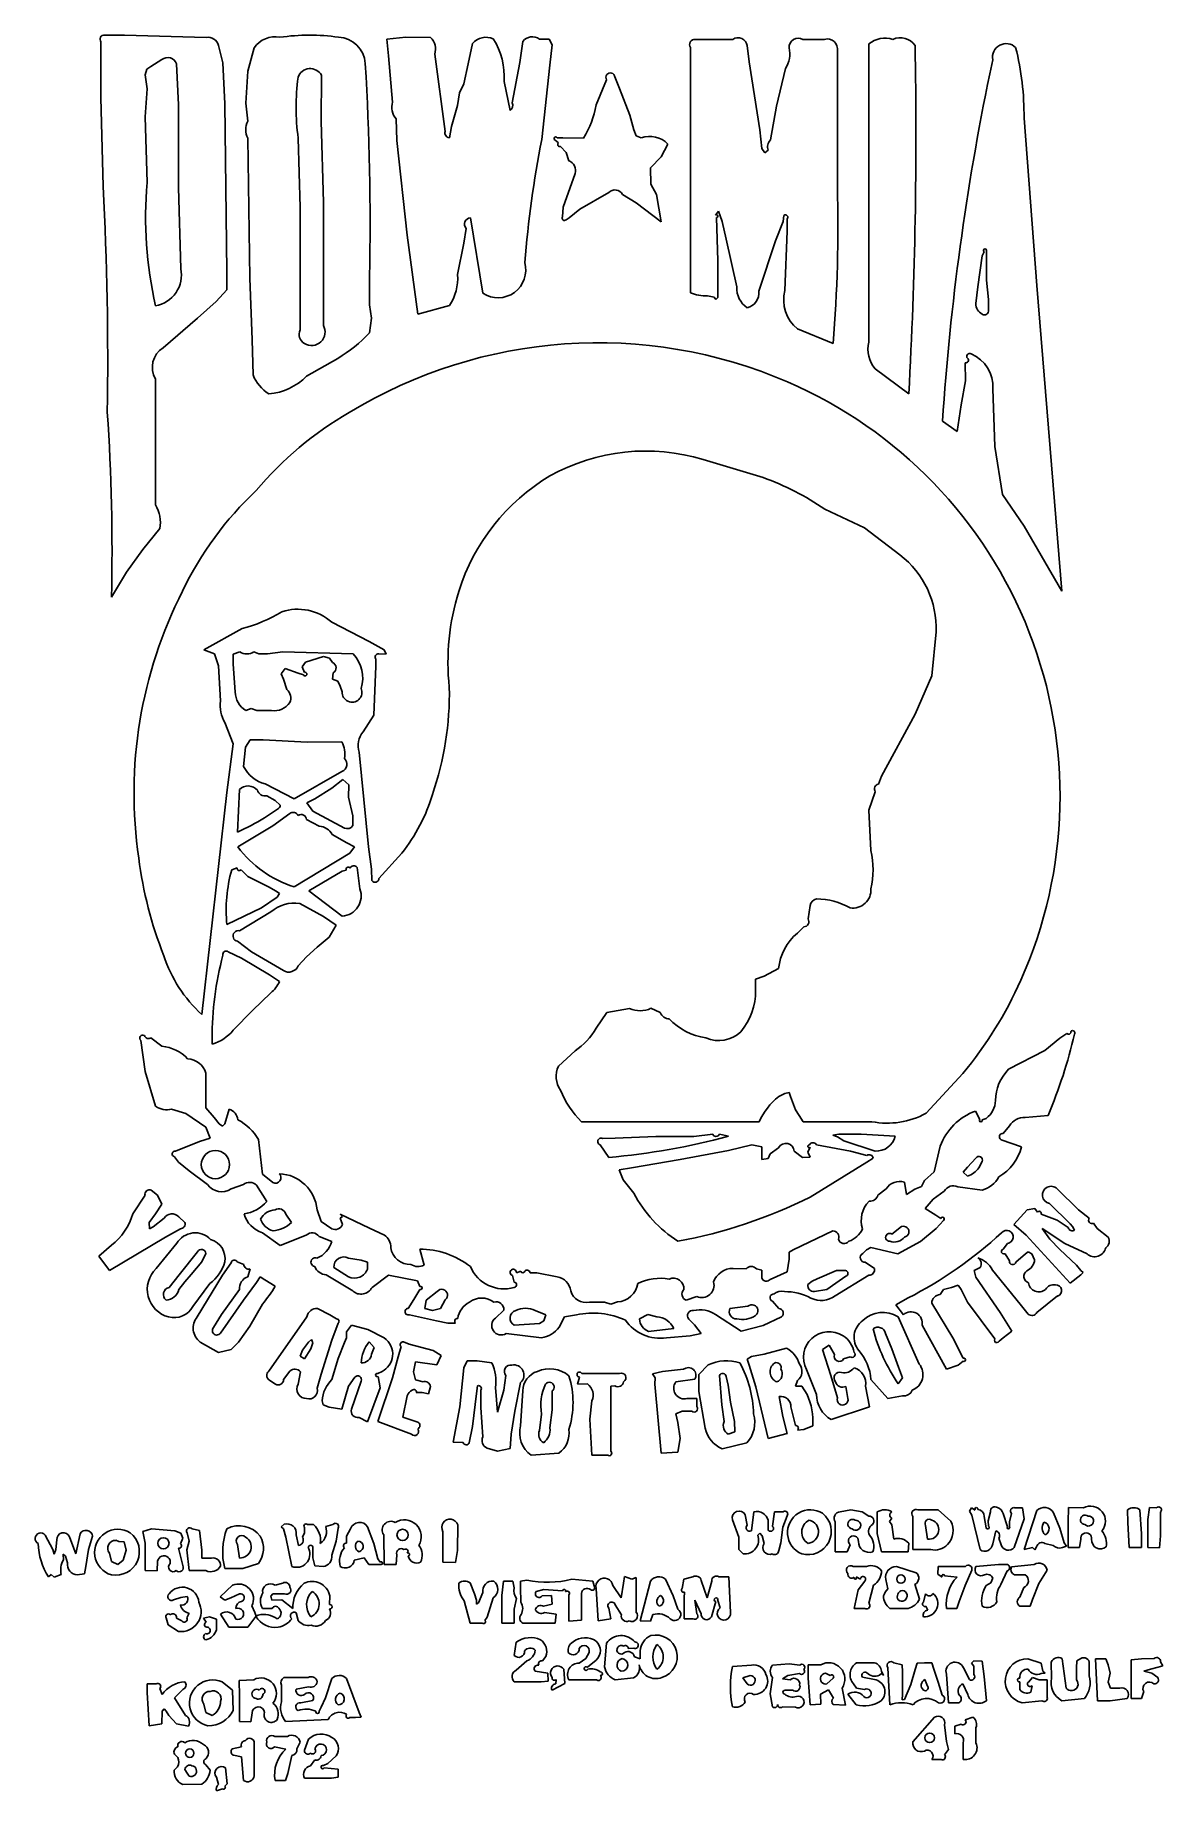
# Model space of a CAD drawing. Extents: x 1 to 17.4, y 1.6 to 27.
import ezdxf

# ---------------------------------------------------------------- set-up
doc = ezdxf.new("R2010")
doc.units = 0

msp = doc.modelspace()

# ---------------------------------------------------------------- linework, layer by layer
at = {"layer": 'Default', "color": 7, "linetype": 'CONTINUOUS'}
for p, q in [((2.317955, 26.987962), (2.02819, 26.987962)), ((2.317955, 26.987962), (3.499625, 26.955622)), ((6.389155, 26.957582), (6.117135, 26.929442)), ((6.74787, 26.952402), (6.389155, 26.957582)), ((1.97639, 26.892587), (1.97639, 26.762177)), ((1.97639, 26.762177), (1.97639, 26.084577)), ((3.73857, 26.588577), (3.67697, 26.837882)), ((4.19399, 26.805332), (4.10117, 26.467232)), ((6.117135, 26.929442), (6.138765, 26.688957)), ((6.95906, 25.594472), (6.8094, 26.713352)), ((7.35393, 26.869382), (7.293275, 26.574472)), ((8.08319, 26.898012), (8.043815, 26.591867)), ((8.467665, 26.929337), (8.32497, 26.929897)), ((8.508545, 26.847297), (8.467665, 26.929337)), ((8.478165, 26.553822), (8.508545, 26.847297)), ((10.513765, 26.807572), (10.513765, 26.603767)), ((11.1242, 26.927202), (10.582435, 26.927202)), ((11.364475, 26.601982), (11.334375, 26.835747)), ((12.4535, 26.927202), (12.14158, 26.927202)), ((12.640505, 26.131127), (12.640505, 26.759237)), ((13.09624, 26.860387), (13.09624, 26.064557)), ((2.61787, 26.412107), (2.64258, 26.492992)), ((2.64258, 26.492992), (2.698475, 26.532787)), ((2.698475, 26.532787), (2.858495, 26.633062)), ((3.070805, 26.570517), (3.100555, 25.976637)), ((3.76895, 25.995467), (3.73857, 26.588577)), ((4.10117, 26.467232), (4.072785, 26.003797)), ((6.138765, 26.688957), (6.199525, 26.018497)), ((7.293275, 26.574472), (7.23297, 26.282747)), ((8.043815, 26.591867), (7.929085, 26.009222)), ((8.35885, 25.475297), (8.478165, 26.553822)), ((10.513765, 26.603767), (10.513765, 26.214777)), ((11.516375, 25.614667), (11.364475, 26.601982)), ((11.88797, 26.503212), (11.75931, 25.957877)), ((14.8888, 26.631732), (14.846625, 26.427647)), ((2.61444, 25.806677), (2.64482, 26.209982)), ((2.64482, 26.209982), (2.61787, 26.412107)), ((5.167795, 26.408782), (5.166535, 25.743082)), ((7.23297, 26.282747), (7.16997, 26.153422)), ((7.87053, 26.037642), (7.814635, 26.318097)), ((9.29902, 26.343122), (9.146595, 25.976602)), ((9.482665, 26.214917), (9.414975, 26.381797)), ((9.634425, 25.830302), (9.482665, 26.214917)), ((10.513765, 26.214777), (10.513765, 25.522827)), ((1.97639, 26.084577), (2.00677, 24.794092)), ((3.100555, 25.976637), (3.100555, 24.782997)), ((3.79933, 23.563457), (3.76895, 25.995467)), ((4.072785, 26.003797), (4.10271, 25.741927)), ((7.141375, 25.968132), (7.0502, 25.665207)), ((7.16997, 26.153422), (7.141375, 25.968132)), ((7.90035, 25.894947), (7.87053, 26.037642)), ((11.75931, 25.957877), (11.669395, 25.470432)), ((12.640505, 24.791327), (12.640505, 26.131127)), ((13.09624, 26.064557), (13.09624, 24.633687)), ((2.64482, 24.851492), (2.61444, 25.806677)), ((5.166535, 25.743082), (5.196915, 24.562427)), ((6.24961, 25.773532), (6.25955, 25.460317)), ((9.693295, 25.617152), (9.634425, 25.830302)), ((15.526815, 23.363432), (15.34247, 25.784557)), ((4.103165, 25.494932), (4.133545, 23.465982)), ((4.8627, 24.490012), (4.83232, 25.497417)), ((6.25955, 25.460317), (6.411275, 24.091852)), ((7.0502, 25.665207), (7.02094, 25.500812)), ((8.551735, 25.468402), (8.601855, 25.427872)), ((8.663455, 25.499237), (8.581835, 25.499237)), ((8.96204, 25.497837), (8.663455, 25.499237)), ((9.725775, 25.528532), (9.693295, 25.617152)), ((9.799275, 25.499237), (9.725775, 25.528532)), ((10.513765, 25.522827), (10.513765, 24.207772)), ((11.546685, 25.344957), (11.516375, 25.614667)), ((8.631045, 25.376177), (8.71319, 25.287837)), ((8.71319, 25.287837), (8.749765, 25.168697)), ((9.93427, 25.064782), (10.087115, 25.224942)), ((10.087115, 25.224942), (10.186165, 25.409497)), ((11.589, 25.282902), (11.546685, 25.344957)), ((11.63954, 25.319792), (11.589, 25.282902)), ((8.84178, 24.982042), (8.66916, 24.497817)), ((9.937525, 24.830107), (9.93427, 25.064782)), ((3.100555, 24.782997), (3.13202, 23.604582)), ((8.909085, 24.468417), (9.32919, 24.709672)), ((9.528655, 24.677577), (9.724235, 24.556932)), ((10.01911, 24.680132), (9.937525, 24.830107)), ((10.08841, 24.283967), (10.01911, 24.680132)), ((4.8627, 23.413307), (4.8627, 24.490012)), ((5.196915, 24.562427), (5.196915, 23.472912)), ((8.66916, 24.497817), (8.66048, 24.356277)), ((8.757255, 24.344342), (8.909085, 24.468417)), ((9.724235, 24.556932), (10.08841, 24.283967)), ((10.8757, 24.380497), (10.917, 24.439157)), ((10.917, 24.439157), (10.9695, 24.290862)), ((13.09624, 24.633687), (13.09624, 23.021727)), ((7.232515, 23.973202), (7.262895, 24.187752)), ((7.325195, 24.342137), (7.5059, 23.249542)), ((8.710845, 24.312177), (8.757255, 24.344342)), ((10.513765, 24.207772), (10.513765, 23.592612)), ((10.90874, 23.721237), (10.88998, 24.345427)), ((10.9695, 24.290862), (11.03026, 24.033962)), ((11.74447, 24.010477), (11.85276, 24.289707)), ((11.85276, 24.289707), (11.865185, 24.376857)), ((11.91135, 24.324182), (11.91135, 24.146697)), ((6.411275, 24.091852), (6.564085, 22.947177)), ((7.139275, 23.519357), (7.232515, 23.973202)), ((11.03026, 24.033962), (11.18216, 23.341347)), ((11.500555, 23.281497), (11.74447, 24.010477)), ((11.91135, 24.146697), (11.88097, 23.287972)), ((10.90874, 23.376942), (10.90874, 23.721237)), ((14.67614, 23.344987), (14.7369, 23.790537)), ((14.7369, 23.790537), (14.767875, 23.851157)), ((14.79955, 23.875552), (14.79766, 23.720292)), ((14.79766, 23.720292), (14.79766, 23.440502)), ((3.80094, 23.297107), (3.79933, 23.563457)), ((4.133545, 23.465982), (4.163925, 22.573797)), ((4.8627, 22.966567), (4.8627, 23.413307)), ((5.196915, 23.472912), (5.196915, 22.784147)), ((5.86531, 23.081997), (5.86531, 23.493597)), ((10.513765, 23.592612), (10.511735, 23.255667)), ((14.79766, 23.440502), (14.82804, 23.160922)), ((3.64652, 23.129457), (3.80094, 23.297107)), ((10.758065, 23.212337), (10.854595, 23.190707)), ((10.854595, 23.190707), (10.87801, 23.160257)), ((10.87801, 23.160257), (10.908845, 23.187697)), ((10.908845, 23.187697), (10.90874, 23.376942)), ((14.645725, 23.099777), (14.67614, 23.344987)), ((14.82804, 23.160922), (14.82804, 23.006957)), ((15.89141, 18.936737), (15.526815, 23.363432)), ((2.87533, 22.460537), (3.375445, 22.891072)), ((3.375445, 22.891072), (3.64652, 23.129457)), ((4.8627, 22.718102), (4.8627, 22.966567)), ((5.895865, 22.889917), (5.86531, 23.081997)), ((5.865625, 22.674072), (5.895865, 22.889917)), ((6.564085, 22.947177), (7.024055, 23.070657)), ((13.09624, 23.021727), (13.09624, 22.541947)), ((12.063635, 22.734167), (12.579745, 22.521822)), ((4.163925, 22.573797), (4.1781, 22.065877)), ((4.95454, 22.047362), (5.403905, 22.306992)), ((13.18801, 22.156457), (13.67353, 21.792667)), ((14.493825, 21.982297), (14.491655, 22.242417)), ((2.76634, 21.328777), (2.76634, 22.006937)), ((14.433065, 21.635027), (14.493825, 21.982297)), ((14.373985, 21.248837), (14.433065, 21.635027)), ((14.88978, 21.863717), (14.91918, 21.032257)), ((14.373985, 21.248837), (14.16255, 21.397797)), ((2.7648, 20.185012), (2.76634, 21.328777)), ((14.91918, 21.032257), (15.029185, 20.335022)), ((11.56387, 20.579287), (10.698355, 20.841647)), ((12.458155, 20.121732), (13.031525, 19.850132)), ((15.029185, 20.335022), (15.345235, 19.877712)), ((2.58196, 19.539332), (2.827695, 19.840647)), ((13.031525, 19.850132), (13.54494, 19.459707)), ((15.345235, 19.877712), (15.89141, 18.936737)), ((2.34571, 19.211662), (2.58196, 19.539332)), ((2.128325, 18.845597), (2.34571, 19.211662)), ((3.465115, 18.086692), (4.01857, 18.392102)), ((5.317105, 18.484047), (5.85761, 18.206952)), ((14.00771, 17.710407), (14.06847, 18.344222)), ((3.6209, 18.025477), (3.465115, 18.086692)), ((3.98728, 18.056067), (3.888615, 18.021522)), ((4.26252, 18.025302), (4.19182, 18.057292)), ((4.61105, 18.055682), (4.387365, 18.025302)), ((5.62717, 18.025302), (4.61105, 18.055682)), ((5.85761, 18.206952), (6.079265, 18.085187)), ((6.079265, 18.085187), (6.104045, 18.023307)), ((3.67781, 17.855482), (3.6209, 18.025477)), ((3.70819, 17.344097), (3.67781, 17.855482)), ((3.888615, 18.021522), (3.89047, 17.876027)), ((3.89047, 17.876027), (3.92085, 17.475522)), ((4.387365, 18.025302), (4.26252, 18.025302)), ((4.5855, 17.738442), (4.64374, 17.813062)), ((4.64374, 17.813062), (4.83379, 17.746947)), ((4.89112, 17.838717), (4.93648, 17.905707)), ((4.922095, 17.758777), (4.89112, 17.838717)), ((4.93648, 17.905707), (5.19835, 17.989322)), ((5.19835, 17.989322), (5.286095, 17.965837)), ((5.286095, 17.965837), (5.32701, 17.902592)), ((5.95645, 17.847992), (5.92635, 17.139487)), ((5.95645, 17.949842), (5.95645, 17.847992)), ((6.104045, 18.023307), (5.997645, 18.025302)), ((4.61966, 17.661932), (4.5855, 17.738442)), ((4.666945, 17.509122), (4.61966, 17.661932)), ((4.83379, 17.746947), (4.90743, 17.721467)), ((5.33646, 17.751287), (5.32694, 17.658467)), ((5.32694, 17.658467), (5.40506, 17.630082)), ((5.40506, 17.630082), (5.439115, 17.560187)), ((5.439115, 17.560187), (5.47009, 17.478707)), ((14.00771, 17.710407), (13.76691, 17.153067)), ((4.072785, 17.204972), (4.150625, 17.236787)), ((4.150625, 17.236787), (4.23221, 17.204972)), ((4.23221, 17.204972), (4.44508, 17.204972)), ((5.92635, 17.139487), (5.772805, 16.899072)), ((13.76691, 17.153067), (13.27726, 16.255492)), ((3.89047, 16.721202), (3.76895, 17.031442)), ((3.79933, 16.019277), (3.89047, 16.721202)), ((4.070825, 16.675737), (4.04237, 16.396157)), ((4.13582, 16.781052), (4.070825, 16.675737)), ((4.322545, 16.779617), (4.13582, 16.781052)), ((4.963885, 16.749237), (4.322545, 16.779617)), ((5.463335, 16.751477), (4.963885, 16.749237)), ((5.71341, 16.601292), (5.851135, 15.230342)), ((4.77156, 15.928942), (5.46526, 16.322447)), ((3.98028, 16.063202), (3.95123, 15.442827)), ((4.35142, 16.141952), (4.77156, 15.928942)), ((5.31896, 16.081507), (5.074835, 15.928452)), ((5.47989, 16.205827), (5.31896, 16.081507)), ((5.56354, 16.129947), (5.47989, 16.205827)), ((5.561475, 15.951447), (5.56354, 16.129947)), ((13.18955, 16.030547), (13.09624, 15.764967)), ((13.27726, 16.255492), (13.23512, 16.141182)), ((3.434735, 12.804352), (3.79933, 16.019277)), ((4.344805, 15.651742), (4.53027, 15.778057)), ((4.49674, 15.902062), (4.375885, 15.970942)), ((4.569995, 15.836997), (4.49674, 15.902062)), ((5.074835, 15.928452), (4.95573, 15.869232)), ((4.95573, 15.869232), (5.04554, 15.746172)), ((5.62444, 15.679987), (5.561475, 15.951447)), ((4.467165, 15.533477), (3.95949, 15.229432)), ((4.70989, 15.714812), (4.467165, 15.533477)), ((5.1378, 15.532812), (4.95244, 15.628957)), ((5.04554, 15.746172), (5.500715, 15.503587)), ((5.62227, 15.539077), (5.62444, 15.679987)), ((13.09624, 15.764967), (13.12662, 15.177947)), ((5.53428, 15.289177), (5.32589, 15.410207)), ((5.647785, 15.231602), (5.53428, 15.289177)), ((4.77156, 14.652877), (5.58125, 15.138117)), ((5.58125, 15.138117), (5.647785, 15.231602)), ((5.851135, 15.230342), (5.89569, 14.905962)), ((6.00083, 14.774677), (6.332035, 15.139797)), ((3.947765, 14.928117), (3.86919, 14.897072)), ((4.10495, 14.803587), (4.00513, 14.898192)), ((4.40168, 14.652562), (4.10495, 14.803587)), ((5.470825, 14.878382), (4.984115, 14.592012)), ((5.52756, 14.894132), (5.470825, 14.878382)), ((5.72615, 14.622042), (5.683695, 14.934382)), ((5.89569, 14.905962), (5.89912, 14.742652)), ((4.29864, 14.347677), (4.52866, 14.501152)), ((4.51088, 14.591662), (4.40168, 14.652562)), ((4.56205, 14.554037), (4.51088, 14.591662)), ((4.52866, 14.501152), (4.56205, 14.554037)), ((4.984115, 14.592012), (5.470335, 14.227557)), ((3.79933, 14.106002), (4.29864, 14.347677)), ((4.438185, 14.288982), (3.984375, 14.016472)), ((5.19828, 14.224162), (4.85367, 14.409032)), ((12.245565, 14.383762), (12.215185, 14.188917)), ((5.3814, 14.095992), (5.19828, 14.224162)), ((5.278325, 13.921517), (5.3814, 14.095992)), ((12.1532, 14.073312), (12.061955, 13.981682)), ((3.95375, 13.863067), (4.156155, 13.710432)), ((4.952825, 13.640712), (5.106895, 13.780712)), ((5.106895, 13.780712), (5.278325, 13.921517)), ((3.740635, 13.661887), (3.722435, 13.587722)), ((4.00982, 13.621287), (3.820155, 13.713267)), ((4.414595, 13.377477), (4.00982, 13.621287)), ((4.156155, 13.710432), (4.618645, 13.438202)), ((4.952825, 13.640712), (4.83323, 13.508692)), ((4.56079, 13.281787), (4.414595, 13.377477)), ((11.578045, 13.356932), (11.454215, 13.313847)), ((11.454215, 13.313847), (11.45551, 13.151832)), ((11.78934, 13.467602), (11.578045, 13.356932)), ((4.172745, 12.861507), (4.43752, 13.117812)), ((3.889875, 12.574787), (4.172745, 12.861507)), ((9.299895, 12.830882), (9.146, 12.605132)), ((9.63082, 12.890732), (9.299895, 12.830882)), ((10.0756, 12.831932), (9.94015, 12.892587)), ((2.857935, 12.343437), (2.69935, 12.467582)), ((15.85963, 12.461667), (15.642595, 12.280927)), ((15.96162, 12.528377), (15.85963, 12.461667)), ((2.553645, 12.425652), (2.61444, 11.975482)), ((8.84129, 12.278057), (8.59965, 12.055422)), ((15.642595, 12.280927), (15.12022, 12.009677)), ((2.61444, 11.975482), (2.76753, 11.474527)), ((3.494585, 11.452967), (3.495495, 11.952522)), ((13.92518, 11.372817), (14.455815, 11.947587)), ((3.616, 11.311602), (3.494585, 11.452967)), ((11.790635, 11.615367), (11.88076, 11.661392)), ((11.88076, 11.661392), (11.94362, 11.671577)), ((11.94362, 11.671577), (11.96196, 11.615647)), ((11.96196, 11.615647), (12.03182, 11.421677)), ((2.999265, 11.432422), (3.20489, 11.371627)), ((3.20489, 11.371627), (3.49532, 11.173212)), ((3.6853, 11.218432), (3.616, 11.311602)), ((3.735455, 11.187457), (3.6853, 11.218432)), ((3.770315, 11.221862), (3.735455, 11.187457)), ((3.832055, 11.433962), (3.770315, 11.221862)), ((8.9339, 11.250107), (11.50766, 11.247867)), ((12.03182, 11.421677), (12.08551, 11.342507)), ((12.08551, 11.342507), (12.145325, 11.249302)), ((12.145325, 11.249302), (12.447935, 11.250107)), ((12.447935, 11.250107), (13.140235, 11.250107)), ((14.70134, 11.281957), (14.64142, 11.404002)), ((14.73613, 11.279402), (14.79696, 11.299317)), ((15.35934, 11.310867), (15.690545, 11.340057)), ((3.403655, 10.965137), (3.05656, 10.824437)), ((3.558215, 11.011127), (3.403655, 10.965137)), ((3.49532, 11.173212), (3.558215, 11.011127)), ((4.31586, 10.490537), (4.25685, 10.992752)), ((9.42138, 11.010427), (9.24099, 11.007067)), ((10.01183, 11.037447), (9.42138, 11.010427)), ((10.559895, 11.037447), (10.01183, 11.037447)), ((10.834715, 11.071572), (10.559895, 11.037447)), ((11.06162, 11.038672), (10.931245, 11.068492)), ((12.659335, 11.067827), (12.575965, 11.053162)), ((12.575965, 11.053162), (12.641975, 11.032407)), ((12.641975, 11.032407), (12.73553, 10.974797)), ((12.98508, 11.067827), (12.659335, 11.067827)), ((12.73553, 10.974797), (13.187415, 10.824752)), ((13.4762, 11.039127), (12.98508, 11.067827)), ((15.30635, 10.886807), (15.009725, 10.988762)), ((15.04252, 11.081897), (15.13149, 11.189032)), ((3.03871, 10.742992), (3.099925, 10.665292)), ((9.206305, 10.917642), (9.328875, 10.733612)), ((10.365505, 10.705087), (9.659275, 10.581712)), ((11.06183, 10.833292), (10.365505, 10.705087)), ((11.402205, 10.915927), (11.06183, 10.833292)), ((11.54581, 10.886247), (11.402205, 10.915927)), ((11.54553, 10.705052), (11.54581, 10.886247)), ((11.63989, 10.715657), (11.54553, 10.705052)), ((11.66754, 10.783032), (11.63989, 10.715657)), ((11.7892, 10.873472), (11.66754, 10.783032)), ((12.13731, 10.731722), (12.01544, 10.824332)), ((12.24812, 10.738722), (12.13731, 10.731722)), ((12.247735, 10.879667), (12.21368, 10.808232)), ((12.21368, 10.808232), (12.24812, 10.738722)), ((12.829295, 10.824752), (12.33562, 10.917782)), ((13.067225, 10.763012), (12.829295, 10.824752)), ((13.06495, 10.662597), (13.15826, 10.721607)), ((14.12923, 10.894297), (14.039315, 10.523437)), ((14.524695, 10.594382), (14.644675, 10.724197)), ((3.099925, 10.665292), (3.252735, 10.537542)), ((3.252735, 10.537542), (3.519785, 10.340072)), ((4.46573, 10.368982), (4.31586, 10.490537)), ((9.659275, 10.581712), (9.481755, 10.552032)), ((9.481755, 10.552032), (9.539295, 10.407622)), ((12.247455, 10.157652), (13.06495, 10.662597)), ((14.039315, 10.523437), (13.90278, 10.399152)), ((14.46285, 10.520217), (14.524695, 10.594382)), ((14.524205, 10.460192), (14.46285, 10.520217)), ((14.7369, 10.673482), (14.690455, 10.581887)), ((2.61451, 10.184567), (2.43825, 9.914752)), ((2.796125, 10.187227), (2.705265, 10.261217)), ((2.85825, 10.056502), (2.796125, 10.187227)), ((3.860545, 10.278472), (4.037785, 10.338672)), ((4.226855, 10.332687), (4.37571, 10.095597)), ((9.539295, 10.407622), (9.6934, 10.215157)), ((13.344705, 10.277562), (13.22763, 10.187752)), ((13.64098, 10.197027), (13.61312, 10.374722)), ((13.763375, 10.275112), (13.64098, 10.197027)), ((13.857735, 10.312352), (13.763375, 10.275112)), ((13.90278, 10.399152), (13.857735, 10.312352)), ((14.025035, 10.127377), (14.18733, 10.246237)), ((14.382105, 10.308292), (14.737705, 10.258382)), ((16.13277, 9.975092), (15.82323, 10.279032)), ((2.76627, 9.915767), (2.85825, 10.056502)), ((5.164505, 9.803802), (5.105775, 9.975897)), ((13.913245, 9.995707), (14.025035, 10.127377)), ((14.068085, 9.896167), (13.913245, 9.995707)), ((15.38727, 9.974637), (15.19316, 9.760962)), ((15.49731, 9.993817), (15.38727, 9.974637)), ((15.53707, 9.941527), (15.49731, 9.993817)), ((16.012125, 9.772407), (15.709445, 10.064832)), ((16.286945, 9.851892), (16.13277, 9.975092)), ((2.6752, 9.791762), (2.76627, 9.915767)), ((2.67842, 9.698697), (2.6752, 9.791762)), ((2.73211, 9.729602), (2.67842, 9.698697)), ((2.889645, 9.853572), (2.73211, 9.729602)), ((2.908965, 9.576897), (3.125685, 9.700972)), ((3.189805, 9.792847), (3.101745, 9.874397)), ((4.651055, 9.912582), (4.73607, 9.790327)), ((5.318435, 9.700622), (5.164505, 9.803802)), ((5.864085, 9.708847), (5.438415, 9.911007)), ((5.438415, 9.911007), (5.47275, 9.878457)), ((5.47275, 9.878457), (5.440935, 9.853257)), ((5.440935, 9.853257), (5.47205, 9.764007)), ((6.079755, 9.609552), (5.864085, 9.708847)), ((12.574355, 9.670242), (12.00158, 9.395422)), ((13.430945, 9.622152), (13.5707, 9.732192)), ((13.84132, 9.516592), (14.069625, 9.702792)), ((14.137595, 9.850282), (14.068085, 9.896167)), ((14.069625, 9.702792), (14.17606, 9.821932)), ((15.19316, 9.760962), (15.37551, 9.608782)), ((15.821515, 9.824382), (15.589535, 9.912022)), ((15.71508, 9.549142), (15.60385, 9.704437)), ((15.60385, 9.704437), (15.932675, 9.485827)), ((15.983005, 9.718087), (15.821515, 9.824382)), ((16.012125, 9.772407), (16.043485, 9.730862)), ((16.043485, 9.730862), (16.075895, 9.680042)), ((16.401185, 9.702022), (16.349385, 9.783117)), ((16.56103, 9.576757), (16.401185, 9.702022)), ((2.12955, 9.460102), (1.944505, 9.303127)), ((2.097945, 9.092987), (2.908965, 9.576897)), ((3.075425, 9.489432), (2.776945, 9.124242)), ((4.31376, 9.641017), (4.57024, 9.455482)), ((4.57024, 9.455482), (4.947925, 9.608047)), ((5.134755, 9.585717), (5.320255, 9.514737)), ((13.063725, 9.396892), (13.12599, 9.426327)), ((13.12599, 9.426327), (13.51729, 9.336062)), ((13.51729, 9.336062), (13.84132, 9.516592)), ((15.04175, 9.406412), (15.10237, 9.488697)), ((15.37551, 9.608782), (16.01293, 8.910707)), ((15.86033, 9.397767), (15.71508, 9.549142)), ((15.932675, 9.485827), (16.255165, 9.336727)), ((1.944505, 9.303127), (2.097945, 9.092987)), ((3.10787, 9.033557), (3.37506, 9.367212)), ((3.434525, 9.218707), (3.282345, 9.038877)), ((3.495495, 9.339737), (3.434525, 9.218707)), ((3.861035, 9.204532), (3.736435, 9.026907)), ((4.043315, 9.182692), (3.949795, 9.218987)), ((5.56018, 9.275302), (5.744525, 9.243872)), ((5.744525, 9.243872), (5.83353, 9.215557)), ((5.83353, 9.215557), (5.83549, 9.116227)), ((6.59114, 9.405677), (6.6561, 9.174677)), ((11.94173, 9.258747), (11.911385, 9.077657)), ((12.00158, 9.395422), (11.939525, 9.360072)), ((11.939525, 9.360072), (11.94173, 9.258747)), ((13.006535, 9.342187), (13.063725, 9.396892)), ((13.17618, 9.124137), (13.043635, 9.215207)), ((15.131175, 9.236942), (15.06751, 9.337462)), ((15.362175, 9.337392), (15.22641, 9.215907)), ((15.40414, 9.364272), (15.362175, 9.337392)), ((15.453595, 9.336587), (15.40414, 9.364272)), ((15.495105, 9.252272), (15.453595, 9.336587)), ((16.104455, 9.170757), (15.86033, 9.397767)), ((16.16371, 9.095087), (16.104455, 9.170757)), ((2.964615, 8.849772), (3.10787, 9.033557)), ((3.19082, 8.930342), (3.101815, 8.820407)), ((3.282345, 9.038877), (3.19082, 8.930342)), ((3.55426, 8.906157), (3.30842, 8.575057)), ((3.736435, 9.026907), (3.36785, 8.423157)), ((4.226645, 8.923237), (4.03838, 8.666232)), ((4.10502, 9.005592), (4.135715, 9.117312)), ((4.281945, 9.003912), (4.226645, 8.923237)), ((4.34673, 8.958972), (4.281945, 9.003912)), ((4.50024, 8.869617), (4.34673, 8.958972)), ((5.239195, 9.033452), (5.62129, 8.799232)), ((5.561475, 9.001847), (5.347485, 9.141007)), ((5.90143, 8.851382), (6.137505, 9.029707)), ((6.137505, 9.029707), (6.55733, 8.943327)), ((6.55733, 8.943327), (6.59261, 8.863457)), ((7.93353, 9.024947), (7.96027, 8.927717)), ((8.05428, 9.087842), (7.99205, 9.062607)), ((8.28689, 9.062607), (8.19036, 9.061067)), ((8.58124, 9.001847), (8.28689, 9.062607)), ((11.317785, 9.121862), (11.12889, 9.125607)), ((11.547525, 9.101667), (11.46664, 9.121267)), ((11.546755, 8.985817), (11.547525, 9.101667)), ((11.911385, 9.077657), (11.66684, 8.967162)), ((12.21417, 8.890792), (12.275175, 8.940037)), ((12.275175, 8.940037), (12.34822, 8.973532)), ((12.34822, 8.973532), (12.627065, 9.092987)), ((12.615795, 8.910322), (12.48647, 8.818202)), ((12.606905, 8.727062), (13.094805, 9.026837)), ((12.7629, 9.012627), (12.615795, 8.910322)), ((12.627065, 9.092987), (12.755725, 9.092987)), ((14.620385, 9.095087), (14.70631, 9.139467)), ((14.646775, 9.000097), (14.620385, 9.095087)), ((14.99807, 8.485947), (14.646775, 9.000097)), ((14.887715, 9.102192), (15.286085, 8.605682)), ((16.01293, 8.910707), (16.16343, 9.031317)), ((16.16343, 9.031317), (16.197485, 9.066667)), ((16.197485, 9.066667), (16.16371, 9.095087)), ((4.03838, 8.666232), (3.70938, 8.189987)), ((3.719635, 8.455707), (3.982205, 8.820267)), ((6.5056, 8.675542), (6.425765, 8.546462)), ((6.59436, 8.819427), (6.5056, 8.675542)), ((6.665235, 8.543942), (6.68368, 8.663537)), ((6.68368, 8.663537), (6.84608, 8.791427)), ((6.960495, 8.671587), (6.891265, 8.543872)), ((10.604135, 8.717332), (10.452655, 8.667352)), ((11.79382, 8.544677), (11.6982, 8.649992)), ((12.48647, 8.818202), (12.306325, 8.789187)), ((13.66289, 8.697172), (13.48789, 8.598087)), ((14.12839, 8.748027), (14.176585, 8.821002)), ((14.176585, 8.821002), (14.291315, 8.848967)), ((14.291315, 8.848967), (14.391415, 8.882427)), ((14.391415, 8.882427), (14.43387, 8.818552)), ((14.43387, 8.818552), (14.52333, 8.638617)), ((15.528915, 8.486507), (15.82946, 8.726082)), ((3.60795, 8.271572), (3.719635, 8.455707)), ((4.13358, 8.287567), (4.316455, 8.607397)), ((4.959335, 8.426062), (4.40693, 7.636077)), ((5.29075, 8.453712), (5.11078, 8.546427)), ((5.389065, 8.393232), (5.29075, 8.453712)), ((6.4454, 8.455077), (6.83446, 8.365512)), ((6.77678, 8.515732), (6.665235, 8.543942)), ((6.891265, 8.543872), (6.77678, 8.515732)), ((7.80977, 8.520387), (7.686955, 8.406567)), ((8.264175, 8.515732), (8.418245, 8.453957)), ((8.418245, 8.453957), (8.38804, 8.365232)), ((8.611585, 8.273322), (8.690755, 8.424487)), ((8.690755, 8.424487), (8.862605, 8.454972)), ((9.26864, 8.637252), (9.04828, 8.637252)), ((9.359115, 8.607012), (9.26864, 8.637252)), ((9.45757, 8.639527), (9.359115, 8.607012)), ((9.774075, 8.393337), (9.89395, 8.456232)), ((9.89395, 8.456232), (10.02632, 8.424592)), ((10.57309, 8.307832), (10.486605, 8.392847)), ((10.877415, 8.456512), (11.24439, 8.217497)), ((11.08451, 8.546602), (11.344875, 8.576492)), ((11.565515, 8.301007), (11.83155, 8.423472)), ((13.48789, 8.598087), (13.596705, 8.454972)), ((13.82543, 7.741147), (13.51827, 8.426377)), ((14.31158, 8.122052), (14.006205, 8.623252)), ((14.52333, 8.638617), (14.920755, 8.104972)), ((15.164705, 8.216622), (14.99807, 8.485947)), ((15.286085, 8.605682), (15.40407, 8.463162)), ((3.96999, 8.059332), (4.13358, 8.287567)), ((5.31707, 8.088312), (5.410555, 8.334152)), ((5.60631, 8.304822), (5.52938, 8.208712)), ((5.52938, 8.208712), (5.53155, 8.121282)), ((5.840495, 8.242662), (5.60631, 8.304822)), ((6.07727, 8.120757), (5.840495, 8.242662)), ((6.83446, 8.365512), (7.00127, 8.333452)), ((7.00127, 8.333452), (7.1083, 8.331877)), ((7.843195, 8.181552), (8.356645, 8.120792)), ((8.324795, 8.328342), (7.96167, 8.303072)), ((8.38804, 8.365232), (8.324795, 8.328342)), ((10.272825, 8.253617), (9.90613, 8.211932)), ((10.16429, 8.120792), (10.509145, 8.151172)), ((10.509145, 8.151172), (10.66535, 8.181237)), ((10.66535, 8.181237), (10.57309, 8.307832)), ((11.24439, 8.217497), (11.565515, 8.301007)), ((13.337495, 8.182602), (13.430455, 7.962872)), ((13.8661, 8.302127), (14.220405, 7.665057)), ((15.04119, 8.121387), (15.164705, 8.216622)), ((3.412825, 8.058807), (3.67781, 7.908097)), ((3.67781, 7.908097), (3.860685, 7.950692)), ((3.860685, 7.950692), (3.96999, 8.059332)), ((4.85941, 7.855737), (4.89427, 7.939282)), ((4.89427, 7.939282), (4.983625, 8.059227)), ((5.015195, 7.961542), (4.92346, 7.816957)), ((4.983625, 8.059227), (5.023455, 8.093737)), ((5.04498, 8.047397), (5.015195, 7.961542)), ((5.023455, 8.093737), (5.04498, 8.047397)), ((5.166535, 7.595792), (5.31707, 8.088312)), ((5.5011, 8.054292), (5.409575, 7.821367)), ((5.53155, 8.121282), (5.5011, 8.054292)), ((5.85929, 8.062832), (5.92985, 7.982192)), ((5.92985, 7.982192), (5.89569, 7.884192)), ((6.32136, 7.994302), (6.27915, 7.846637)), ((6.437945, 8.029617), (6.3558, 8.060242)), ((6.7856, 7.938477), (6.437945, 8.029617)), ((6.90194, 7.866202), (6.7856, 7.938477)), ((11.902285, 7.972252), (11.578535, 7.881217)), ((12.426655, 7.950167), (12.519125, 8.015127)), ((12.545305, 7.575352), (12.426655, 7.950167)), ((12.519125, 8.015127), (12.59987, 7.878662)), ((13.430455, 7.962872), (13.527055, 7.693967)), ((14.46208, 7.823992), (14.31158, 8.122052)), ((14.98078, 8.070847), (15.04119, 8.121387)), ((4.61959, 7.514732), (4.71213, 7.637652)), ((4.864835, 7.629217), (4.832635, 7.447217)), ((4.92346, 7.816957), (4.85941, 7.855737)), ((5.409575, 7.821367), (5.32001, 7.515817)), ((5.984695, 7.604332), (6.046365, 7.632087)), ((6.27915, 7.846637), (6.197705, 7.542452)), ((6.503325, 7.626067), (6.5322, 7.770337)), ((6.5322, 7.770337), (6.838415, 7.727147)), ((6.838415, 7.727147), (6.90194, 7.866202)), ((7.232515, 7.684412), (7.171755, 7.122942)), ((7.27917, 7.788117), (7.232515, 7.684412)), ((7.424805, 7.787522), (7.27917, 7.788117)), ((7.634665, 7.756757), (7.424805, 7.787522)), ((10.106785, 7.634677), (9.96465, 7.597437)), ((10.413245, 7.665057), (10.106785, 7.634677)), ((10.767725, 7.727952), (10.6335, 7.590087)), ((11.396745, 7.848597), (11.33189, 7.813037)), ((11.33189, 7.813037), (11.36437, 7.722877)), ((11.36437, 7.722877), (11.457715, 7.410537)), ((11.578535, 7.881217), (11.396745, 7.848597)), ((12.336985, 7.300147), (12.192365, 7.663727)), ((12.73056, 7.814892), (12.82457, 7.847337)), ((13.527055, 7.693967), (13.58239, 7.542732)), ((14.220405, 7.665057), (14.39152, 7.725047)), ((14.39152, 7.725047), (14.462045, 7.780242)), ((4.40833, 7.509972), (4.503285, 7.450262)), ((5.105775, 7.389712), (5.166535, 7.595792)), ((5.464945, 7.085667), (5.561615, 7.422122)), ((5.561615, 7.422122), (5.65405, 7.549662)), ((5.74379, 7.492997), (5.60386, 7.088432)), ((5.83493, 6.905487), (6.01721, 7.395942)), ((6.197705, 7.542452), (5.98662, 6.909722)), ((6.01721, 7.395942), (5.988685, 7.560022)), ((6.532515, 7.513122), (6.503325, 7.626067)), ((6.64119, 7.481237), (6.532515, 7.513122)), ((6.71826, 7.307707), (6.7464, 7.415402)), ((7.414795, 7.314532), (7.428655, 7.423837)), ((7.718525, 7.041637), (7.68825, 7.400037)), ((7.840185, 7.572237), (7.80977, 7.362972)), ((7.968775, 7.058752), (8.05281, 7.473502)), ((8.906775, 7.551657), (8.87629, 7.450647)), ((8.87629, 7.450647), (9.02063, 7.452362)), ((9.063785, 7.604297), (8.93796, 7.604297)), ((9.484835, 7.604297), (9.063785, 7.604297)), ((9.357715, 7.419392), (9.41858, 7.426042)), ((9.359255, 7.287127), (9.357715, 7.419392)), ((9.96465, 7.597437), (9.999335, 7.538602)), ((9.999335, 7.538602), (9.99727, 7.451242)), ((9.99727, 7.451242), (10.08841, 6.449752)), ((10.301945, 7.484002), (10.5768, 7.521277)), ((10.6335, 7.590087), (10.63532, 7.341797)), ((10.96768, 7.149612), (10.93324, 7.572447)), ((11.03026, 7.558587), (11.06064, 7.435562)), ((11.06064, 7.435562), (11.09102, 7.186152)), ((11.457715, 7.410537), (11.637895, 6.662447)), ((12.033255, 7.421632), (12.06234, 7.502762)), ((12.12429, 7.421667), (12.033255, 7.421632)), ((12.20094, 7.300637), (12.12429, 7.421667)), ((12.640505, 7.249467), (12.545305, 7.575352)), ((12.764265, 7.415752), (12.79244, 7.242362)), ((13.10695, 7.120317), (13.0464, 7.421177)), ((13.12662, 7.516412), (13.369695, 7.239702)), ((13.58239, 7.542732), (13.521595, 7.452362)), ((5.18127, 7.209392), (5.195865, 7.150382)), ((5.195865, 7.150382), (5.28095, 7.117622)), ((6.349395, 6.970867), (6.412185, 7.281807)), ((6.542105, 7.328602), (6.62579, 7.329407)), ((6.62579, 7.329407), (6.71826, 7.307707)), ((7.171755, 7.122942), (7.078375, 6.608302)), ((7.354805, 6.836117), (7.414795, 7.314532)), ((7.475555, 7.361152), (7.475555, 7.113212)), ((7.80977, 7.362972), (7.718525, 7.041637)), ((8.08319, 7.350932), (8.05281, 6.846512)), ((8.508545, 7.350127), (8.509665, 7.076707)), ((9.0858, 7.207677), (9.05542, 6.941187)), ((9.359255, 7.066942), (9.359255, 7.287127)), ((10.60298, 7.240997), (10.462035, 7.239702)), ((10.604905, 7.124412), (10.60298, 7.240997)), ((10.63532, 7.341797), (10.72646, 6.809832)), ((10.99988, 6.906187), (10.96768, 7.149612)), ((11.09102, 7.186152), (11.151815, 6.910702)), ((11.85059, 6.981507), (11.797425, 7.271377)), ((13.369695, 7.239702), (13.583405, 7.279602)), ((5.28095, 7.117622), (5.464945, 7.085667)), ((5.71327, 6.966247), (5.83493, 6.905487)), ((5.98662, 6.909722), (6.472945, 6.723207)), ((6.565485, 6.898767), (6.349395, 6.970867)), ((7.475555, 7.113212), (7.505935, 6.686772)), ((7.9154, 6.723347), (7.968775, 7.058752)), ((8.326265, 6.778157), (8.356645, 7.016052)), ((8.509665, 7.076707), (8.478165, 6.814627)), ((9.05542, 6.941187), (9.0858, 6.419372)), ((9.359255, 6.578202), (9.359255, 7.066942)), ((10.298865, 7.017697), (10.391055, 7.057422)), ((10.331485, 6.895792), (10.298865, 7.017697)), ((10.361865, 6.660592), (10.331485, 6.895792)), ((10.391055, 7.057422), (10.53186, 7.057422)), ((11.151815, 6.910702), (11.15402, 6.760027)), ((11.91352, 6.733637), (11.85059, 6.981507)), ((11.967875, 7.119617), (12.031435, 6.850397)), ((12.549365, 6.935867), (13.10695, 7.120317)), ((7.309795, 6.601407), (7.354805, 6.836117)), ((7.90315, 6.519332), (7.9154, 6.723347)), ((10.331765, 6.463507), (10.361865, 6.660592)), ((11.15402, 6.760027), (11.06064, 6.723207)), ((11.637895, 6.662447), (11.91352, 6.733637)), ((12.06367, 6.783617), (12.15579, 6.790722)), ((12.15579, 6.790722), (12.2834, 6.844727)), ((7.078375, 6.608302), (7.2217, 6.603822)), ((7.56638, 6.524092), (7.71863, 6.480167)), ((7.71863, 6.480167), (7.90315, 6.519332)), ((8.204745, 6.419372), (8.60721, 6.449157)), ((9.0858, 6.419372), (9.315295, 6.419372)), ((9.359255, 6.476387), (9.359255, 6.578202)), ((10.08841, 6.449752), (10.331765, 6.463507)), ((10.9695, 6.510547), (11.330105, 6.601687)), ((11.431045, 5.601247), (11.39594, 5.327162)), ((11.72816, 5.597887), (11.69869, 5.393837)), ((11.85486, 5.599077), (11.72816, 5.597887)), ((12.835175, 5.629457), (12.67841, 5.599077)), ((12.99761, 5.599077), (12.835175, 5.629457)), ((13.095925, 5.538667), (12.99761, 5.599077)), ((13.217795, 5.597992), (13.217795, 5.287857)), ((14.10102, 5.629457), (13.806285, 5.629457)), ((14.10102, 5.629457), (14.283265, 5.466287)), ((14.58255, 5.659907), (14.55245, 5.609472)), ((14.55245, 5.609472), (14.584965, 5.554067)), ((14.634735, 5.625852), (14.58255, 5.659907)), ((14.85842, 5.600127), (14.8258, 5.469402)), ((15.320735, 5.660327), (15.210905, 5.659837)), ((15.345095, 5.500832), (15.320735, 5.660327)), ((15.526815, 5.617522), (15.344535, 5.052202)), ((15.984825, 5.661272), (15.98255, 5.448507)), ((16.202385, 5.659837), (15.984825, 5.661272)), ((16.842045, 5.630612), (16.84565, 5.446617)), ((17.04592, 5.281137), (17.02149, 5.628022)), ((17.157535, 5.660782), (17.13706, 5.490962)), ((17.262745, 5.659837), (17.157535, 5.660782)), ((17.319375, 5.253452), (17.319375, 5.597747)), ((2.706455, 5.354672), (2.581785, 5.317187)), ((3.046375, 5.325622), (2.706455, 5.354672)), ((3.40334, 5.327337), (3.29575, 5.356002)), ((4.627185, 5.419037), (4.587775, 5.384212)), ((4.587775, 5.384212), (4.621585, 5.351872)), ((4.621585, 5.351872), (4.65123, 5.232732)), ((4.92346, 5.373222), (4.92213, 5.294367)), ((5.05394, 5.416797), (4.96567, 5.416797)), ((5.3359, 5.416797), (5.22999, 5.387677)), ((5.38035, 5.175367), (5.409575, 5.362547)), ((5.59189, 5.356002), (5.529835, 5.246767)), ((5.92607, 5.142187), (5.836365, 5.382217)), ((7.141375, 5.038097), (7.143475, 5.411512)), ((11.1214, 5.485467), (11.21093, 5.235462)), ((11.334095, 5.408852), (11.30564, 5.555537)), ((11.6359, 5.337767), (11.635585, 5.478747)), ((11.82021, 5.149572), (11.85059, 5.377387)), ((11.85059, 5.377387), (11.91135, 5.543707)), ((12.610125, 5.453407), (12.610125, 5.021822)), ((13.396295, 5.460757), (13.42748, 5.509267)), ((13.430455, 5.409482), (13.396295, 5.460757)), ((13.458105, 5.203997), (13.430455, 5.409482)), ((13.73429, 5.531247), (13.73429, 5.383792)), ((13.73429, 5.383792), (13.73429, 5.052202)), ((13.94695, 5.204102), (13.91657, 5.402237)), ((14.584965, 5.554067), (14.70652, 5.052202)), ((14.796785, 5.366642), (14.76728, 5.532087)), ((14.8258, 5.469402), (14.82804, 5.392927)), ((15.102475, 5.384737), (15.038565, 5.574157)), ((15.16222, 5.575697), (15.131315, 5.454212)), ((15.131315, 5.454212), (15.13198, 5.383372)), ((15.345095, 5.500832), (15.201455, 5.083737)), ((15.861345, 5.361252), (15.76989, 5.584937)), ((15.92179, 5.149082), (15.861345, 5.361252)), ((15.98255, 5.448507), (15.98255, 5.082582)), ((16.84565, 5.446617), (16.86364, 5.082582)), ((17.13706, 5.490962), (17.13706, 5.082582)), ((1.27737, 5.052412), (1.16684, 5.264022)), ((1.321365, 5.052552), (1.33617, 5.194302)), ((1.6119, 4.991512), (1.51957, 5.236302)), ((1.67259, 5.280962), (1.6119, 4.991512)), ((1.796, 5.053287), (1.85487, 5.245857)), ((2.1894, 5.187232), (2.23609, 5.172252)), ((2.23609, 5.172252), (2.312845, 5.165182)), ((2.312845, 5.165182), (2.34319, 5.042542)), ((2.581785, 5.317187), (2.61444, 5.144252)), ((2.61444, 5.144252), (2.61444, 4.748367)), ((3.13272, 5.291812), (3.046375, 5.325622)), ((3.128695, 5.134872), (3.16275, 5.217507)), ((3.16275, 5.217507), (3.13272, 5.291812)), ((3.251405, 5.174457), (3.221865, 5.048352)), ((3.222075, 5.294157), (3.251405, 5.174457)), ((3.434735, 5.044887), (3.40334, 5.327337)), ((3.98161, 4.930682), (3.95123, 5.128817)), ((4.65123, 5.232732), (4.74118, 4.809127)), ((4.83449, 5.111492), (4.80194, 5.266227)), ((4.92213, 5.294367), (4.89308, 5.231752)), ((5.318435, 4.972157), (5.38035, 5.175367)), ((5.529835, 5.246767), (5.532915, 5.146842)), ((5.98564, 4.918887), (5.92607, 5.142187)), ((6.0702, 5.266157), (6.07797, 4.839542)), ((6.92868, 5.312707), (6.92868, 4.869922)), ((11.21093, 5.235462), (11.211105, 5.054582)), ((11.485995, 5.263007), (11.51774, 5.291987)), ((11.51774, 5.291987), (11.548645, 5.251492)), ((11.548645, 5.251492), (11.578395, 5.141487)), ((11.78983, 5.039917), (11.82021, 5.149572)), ((12.77942, 5.019897), (12.82639, 5.123497)), ((13.217795, 5.287857), (13.278555, 5.021822)), ((13.664675, 5.019582), (13.673635, 5.146317)), ((14.8888, 5.137322), (14.93528, 5.327197)), ((14.97994, 5.219677), (15.01032, 5.122937)), ((15.498745, 5.050662), (15.525835, 5.092872)), ((15.645535, 5.143342), (15.76611, 5.114362)), ((15.955775, 5.101937), (15.89813, 5.082512)), ((15.955775, 5.101937), (15.92179, 5.149082)), ((16.143865, 5.081707), (16.16483, 5.202527)), ((17.043785, 5.081182), (17.04592, 5.281137)), ((17.304535, 5.080867), (17.319375, 5.253452)), ((1.29872, 4.988012), (1.27737, 5.052412)), ((1.321365, 5.052552), (1.29872, 4.988012)), ((1.43158, 4.904992), (1.427415, 4.986367)), ((1.427415, 4.986367), (1.461855, 4.959942)), ((1.461855, 4.959942), (1.490275, 4.860052)), ((1.75862, 4.807692), (1.796, 5.053287)), ((2.127485, 4.880807), (2.097945, 5.001907)), ((2.219465, 4.839542), (2.127485, 4.880807)), ((2.297725, 4.899847), (2.219465, 4.839542)), ((2.34319, 5.042542), (2.297725, 4.899847)), ((2.787445, 4.746162), (2.79672, 4.887842)), ((3.161315, 4.822357), (3.098455, 5.071382)), ((3.221865, 5.048352), (3.252455, 4.748367)), ((3.43638, 4.929527), (3.434735, 5.044887)), ((3.5747, 4.930682), (3.43638, 4.929527)), ((4.032185, 4.778747), (4.255345, 4.853262)), ((5.04498, 5.080972), (5.04295, 4.935407)), ((5.04295, 4.935407), (5.073155, 4.818507)), ((5.643795, 4.901072), (5.785335, 4.931802)), ((5.785335, 4.931802), (5.8567, 4.838772)), ((5.8567, 4.838772), (6.03597, 4.837477)), ((6.0184, 4.869082), (5.98564, 4.918887)), ((6.07797, 4.839542), (6.25101, 4.837302)), ((6.25101, 4.837302), (6.260285, 4.978982)), ((6.92868, 4.869922), (7.108825, 4.868522)), ((7.108825, 4.868522), (7.141375, 5.038097)), ((11.211105, 5.054582), (11.273335, 4.991442)), ((12.610125, 5.021822), (12.77942, 5.019897)), ((13.278555, 5.021822), (13.522295, 5.021822)), ((13.522295, 5.021822), (13.664675, 5.019582)), ((13.73429, 5.052202), (13.991015, 5.052202)), ((14.97203, 4.839542), (14.646285, 4.809582)), ((15.102615, 4.837477), (14.97203, 4.839542)), ((15.491535, 4.839542), (15.16222, 4.804787)), ((15.344535, 5.052202), (15.46532, 5.081532)), ((15.46532, 5.081532), (15.498745, 5.050662)), ((15.98255, 5.082582), (16.143865, 5.081707)), ((16.86364, 5.082582), (17.043785, 5.081182)), ((17.13706, 5.082582), (17.304535, 5.080867)), ((1.216855, 4.657227), (1.2556, 4.690897)), ((1.2556, 4.690897), (1.29837, 4.653762)), ((1.29837, 4.653762), (1.400745, 4.690372)), ((1.63297, 4.687607), (1.735345, 4.699857)), ((1.735345, 4.699857), (1.75862, 4.807692)), ((2.61444, 4.748367), (2.787445, 4.746162)), ((3.252455, 4.748367), (3.496195, 4.748367)), ((3.76895, 4.778747), (4.032185, 4.778747)), ((5.073155, 4.818507), (5.19303, 4.809127)), ((7.80312, 4.596957), (7.77939, 4.388217)), ((7.941195, 4.597412), (7.80312, 4.596957)), ((7.96167, 4.497942), (7.941195, 4.597412)), ((8.05337, 4.596957), (8.05281, 4.506447)), ((8.143985, 4.611587), (8.05337, 4.596957)), ((9.099135, 4.596082), (8.795125, 4.626847)), ((9.116215, 4.526152), (9.099135, 4.596082)), ((9.558405, 4.661007), (9.541535, 4.565002)), ((9.661235, 4.625622), (9.558405, 4.661007)), ((9.72609, 4.648582), (9.661235, 4.625622)), ((9.72385, 4.546802), (9.72609, 4.648582)), ((9.935215, 4.594507), (9.78461, 4.019212)), ((10.264215, 4.385207), (10.14973, 4.626427)), ((10.41769, 4.625377), (10.392245, 4.491782)), ((10.547505, 4.657227), (10.41769, 4.625377)), ((10.75215, 4.353147), (10.66682, 4.607772)), ((10.82005, 4.597692), (10.75215, 4.353147)), ((11.06603, 4.657577), (10.9247, 4.657227)), ((11.09102, 4.142832), (11.06603, 4.657577)), ((13.064005, 4.809127), (12.869965, 4.809127)), ((12.91326, 4.656282), (12.973565, 4.625937)), ((13.03534, 4.596292), (12.94224, 4.469732)), ((13.339315, 4.621737), (13.3719, 4.484572)), ((13.781365, 4.718302), (13.494295, 4.809127)), ((14.09724, 4.806327), (14.09661, 4.695762)), ((14.09661, 4.695762), (14.15618, 4.655197)), ((14.18502, 4.809127), (14.09724, 4.806327)), ((14.367405, 4.809127), (14.18502, 4.809127)), ((14.19034, 4.674027), (14.37353, 4.655582)), ((14.49596, 4.809127), (14.367405, 4.809127)), ((14.49008, 4.534307), (14.584965, 4.756312)), ((14.890725, 4.639937), (14.86066, 4.573052)), ((15.00899, 4.548377), (15.09943, 4.743712)), ((15.203135, 4.687607), (15.360355, 4.687607)), ((15.55758, 4.560522), (15.679485, 4.757047)), ((3.028735, 4.323047), (3.132335, 4.359762)), ((3.132335, 4.359762), (3.2233, 4.375477)), ((3.88046, 4.536652), (3.70441, 4.366657)), ((3.70441, 4.366657), (3.769475, 4.322557)), ((3.769475, 4.322557), (3.855155, 4.353427)), ((3.855155, 4.353427), (3.98154, 4.414187)), ((4.435245, 4.378487), (4.46657, 4.411982)), ((4.451415, 4.321227), (4.435245, 4.378487)), ((4.46657, 4.411982), (4.63555, 4.414187)), ((4.609265, 4.567102), (4.49646, 4.535707)), ((5.28767, 4.256547), (5.288055, 4.385697)), ((7.384835, 4.413697), (7.323795, 4.569482)), ((7.41609, 4.321087), (7.384835, 4.413697)), ((7.505935, 4.430497), (7.444685, 4.280032)), ((7.567185, 4.073567), (7.657835, 4.354057)), ((7.77939, 4.388217), (7.77939, 3.988832)), ((7.95964, 4.189417), (7.99429, 4.344152)), ((8.05281, 4.506447), (8.055925, 4.291302)), ((8.27737, 4.445197), (8.388215, 4.474947)), ((8.5013, 4.386047), (8.363225, 4.383807)), ((8.388215, 4.474947), (8.661075, 4.456537)), ((8.508545, 4.264632), (8.5013, 4.386047)), ((8.75162, 4.396267), (8.75162, 4.199252)), ((8.935895, 4.031462), (8.933725, 4.417722)), ((9.144845, 4.490662), (9.176975, 4.019212)), ((9.510385, 4.354547), (9.389355, 4.531087)), ((9.541535, 4.565002), (9.510385, 4.354547)), ((9.72385, 4.152107), (9.72385, 4.546802)), ((10.264215, 4.385207), (10.331485, 4.188297)), ((10.42483, 4.438197), (10.422625, 4.353462)), ((10.422625, 4.353462), (10.422625, 4.049592)), ((12.94224, 4.469732), (12.88358, 4.201492)), ((13.09624, 4.278072), (13.16435, 4.537037)), ((13.82746, 4.335017), (13.763095, 4.550197)), ((13.914295, 4.414257), (13.88619, 4.291547)), ((14.402685, 4.301977), (14.49008, 4.534307)), ((14.86066, 4.573052), (14.796785, 4.534587)), ((15.33932, 4.503857), (15.283775, 4.364837)), ((15.433855, 4.231872), (15.466055, 4.332357)), ((15.466055, 4.332357), (15.55758, 4.560522)), ((3.254695, 4.133907), (3.220395, 4.064782)), ((3.545475, 4.079972), (3.46165, 4.059217)), ((3.64743, 4.045742), (3.545475, 4.079972)), ((3.707315, 4.119872), (3.82971, 3.928072)), ((4.103655, 3.928702), (4.219295, 4.082632)), ((4.202915, 4.139577), (4.16165, 4.239397)), ((4.222445, 4.088337), (4.202915, 4.139577)), ((4.253595, 4.104822), (4.222445, 4.088337)), ((4.31425, 4.201457), (4.45572, 4.199462)), ((4.593165, 4.323047), (4.451415, 4.321227)), ((4.7528, 4.197852), (4.593165, 4.323047)), ((4.80383, 4.136917), (4.83008, 4.028102)), ((7.23472, 4.313247), (7.323655, 3.988832)), ((7.41343, 4.264422), (7.41609, 4.321087)), ((7.444685, 4.280032), (7.41343, 4.264422)), ((7.53558, 4.027857), (7.567185, 4.073567)), ((7.959535, 3.987432), (7.95964, 4.189417)), ((8.38573, 4.231872), (8.508545, 4.264632)), ((8.5699, 4.117527), (8.399135, 4.140732)), ((8.554535, 3.987117), (8.5699, 4.117527)), ((8.75162, 4.199252), (8.753195, 4.018092)), ((9.35901, 4.049382), (9.328875, 4.206287)), ((9.422255, 4.253152), (9.511645, 4.109792)), ((9.933045, 4.017427), (9.968535, 4.111507)), ((10.604905, 4.124387), (10.57372, 4.321997)), ((10.57372, 4.321997), (10.6657, 4.124597)), ((10.817635, 4.078747), (10.87836, 4.298897)), ((10.90783, 4.313387), (10.94136, 4.208282)), ((12.88358, 4.201492), (13.037125, 4.201492)), ((13.400075, 4.201492), (13.66331, 4.201492)), ((13.921995, 4.232257), (13.948665, 4.174297)), ((14.220405, 4.201492), (14.370485, 4.201492)), ((14.370485, 4.201492), (14.402685, 4.301977)), ((15.283775, 4.231872), (15.433855, 4.231872)), ((2.91824, 4.063452), (2.947045, 3.961217)), ((2.947045, 3.961217), (3.100555, 3.867312)), ((3.149415, 4.019212), (3.068005, 4.059952)), ((3.46165, 4.059217), (3.49756, 4.000662)), ((3.64743, 3.891637), (3.64743, 4.045742)), ((3.82971, 3.928072), (4.103655, 3.928702)), ((7.323655, 3.988832), (7.49792, 3.988832)), ((7.77939, 3.988832), (7.959535, 3.987432)), ((8.08319, 3.988832), (8.409285, 3.988832)), ((8.409285, 3.988832), (8.554535, 3.987117)), ((8.753195, 4.018092), (8.935895, 4.031462)), ((9.176975, 4.019212), (9.35901, 4.049382)), ((9.78461, 4.019212), (9.933045, 4.017427)), ((10.422625, 4.049592), (10.55335, 4.049592)), ((7.99023, 3.711772), (7.96034, 3.520252)), ((9.04415, 3.562742), (8.99613, 3.477307)), ((9.296885, 3.699732), (9.268115, 3.355017)), ((9.60954, 3.621997), (9.690845, 3.624237)), ((9.78461, 3.585072), (9.78482, 3.472582)), ((8.14472, 3.442552), (7.9903, 3.305807)), ((8.372255, 3.440242), (8.417335, 3.502647)), ((8.6931, 3.116002), (8.67735, 3.320752)), ((8.99613, 3.477307), (8.90072, 3.409967)), ((9.01923, 3.348647), (9.14747, 3.452422)), ((9.78482, 3.472582), (9.70264, 3.501632)), ((11.397025, 3.381197), (11.122345, 3.361142)), ((11.940925, 3.400657), (11.699705, 3.381197)), ((12.09552, 3.381197), (11.940925, 3.400657)), ((12.216585, 3.382212), (12.215185, 3.189187)), ((12.398795, 3.384207), (12.216585, 3.382212)), ((13.176495, 3.413712), (12.91557, 3.412732)), ((13.369695, 3.342697), (13.400075, 2.803942)), ((13.57742, 3.382667), (13.458105, 3.411577)), ((13.58456, 3.280467), (13.57742, 3.382667)), ((13.76467, 3.314697), (13.704785, 3.098222)), ((13.792985, 3.406817), (13.76467, 3.314697)), ((13.90236, 3.411577), (13.792985, 3.406817)), ((14.007745, 3.411542), (13.90236, 3.411577)), ((14.03809, 3.320157), (14.007745, 3.411542)), ((14.10102, 3.132382), (14.03809, 3.320157)), ((14.55371, 3.169657), (14.46453, 3.341577)), ((14.618145, 3.443567), (14.583775, 3.409932)), ((14.583775, 3.409932), (14.616535, 3.362367)), ((14.616535, 3.362367), (14.615345, 3.243192)), ((14.738335, 3.436637), (14.618145, 3.443567)), ((14.76728, 3.216067), (14.738335, 3.436637)), ((15.58894, 3.408357), (15.39805, 3.472337)), ((15.616135, 3.293662), (15.58894, 3.408357)), ((15.738075, 3.424842), (15.73951, 3.188872)), ((15.951015, 3.047787), (15.89603, 3.472617)), ((16.10617, 3.443322), (16.10407, 3.342172)), ((16.10407, 3.342172), (16.10407, 3.166577)), ((16.166545, 3.473527), (16.10617, 3.443322)), ((16.286385, 3.224537), (16.286385, 3.402267)), ((16.52554, 3.472337), (16.377, 3.471742)), ((16.377, 3.471742), (16.407905, 2.864702)), ((16.559805, 3.383892), (16.52554, 3.472337)), ((16.590465, 3.264227), (16.559805, 3.383892)), ((17.04158, 3.472337), (16.89262, 3.455222)), ((16.89262, 3.455222), (16.89402, 3.279382)), ((17.22967, 3.477832), (17.04158, 3.472337)), ((17.0763, 3.290967), (17.17234, 3.320437)), ((17.17234, 3.320437), (17.286615, 3.350887)), ((17.286615, 3.350887), (17.353535, 3.367267)), ((17.353535, 3.367267), (17.319375, 3.427887)), ((2.773655, 3.107742), (2.644365, 3.107287)), ((2.644365, 3.107287), (2.64482, 2.982547)), ((3.87906, 3.017337), (3.73066, 3.138122)), ((4.18888, 3.168502), (3.979545, 3.157022)), ((3.979545, 3.157022), (3.98161, 2.935332)), ((4.58928, 3.090837), (4.58928, 2.849092)), ((4.76792, 3.198917), (4.62344, 3.198917)), ((4.97414, 3.198917), (4.76792, 3.198917)), ((4.80033, 3.031197), (4.98331, 3.067072)), ((5.318435, 3.184287), (5.22943, 2.905862)), ((5.714635, 2.694497), (5.53309, 3.186492)), ((7.96167, 3.138122), (8.34842, 3.138122)), ((8.44782, 3.261182), (8.26155, 3.289847)), ((8.34842, 3.138122), (8.450025, 3.147292)), ((8.450025, 3.147292), (8.44782, 3.261182)), ((8.508545, 3.016602), (8.6931, 3.116002)), ((8.565665, 3.170357), (8.56171, 3.106447)), ((8.75162, 3.168502), (9.151355, 3.168502)), ((9.420015, 3.168502), (9.689935, 3.197097)), ((11.27078, 3.193877), (11.37823, 3.229297)), ((11.334095, 3.107742), (11.27078, 3.193877)), ((11.69869, 3.198777), (11.666035, 2.963892)), ((11.84702, 3.179247), (11.923005, 3.229297)), ((11.95797, 3.168502), (11.84702, 3.179247)), ((11.923005, 3.229297), (12.090375, 3.259677)), ((12.215185, 3.189187), (12.245565, 2.803942)), ((12.47016, 3.260902), (12.534315, 3.229297)), ((12.580655, 3.189222), (12.488605, 3.107742)), ((12.87343, 3.108687), (12.919, 3.044917)), ((13.17737, 3.170707), (13.003945, 3.207632)), ((13.24961, 3.234687), (13.27985, 3.256842)), ((13.3068, 3.227827), (13.27768, 3.291177)), ((13.27985, 3.256842), (13.3068, 3.227827)), ((13.582355, 3.129442), (13.58456, 3.280467)), ((13.582355, 2.957067), (13.582355, 3.129442)), ((13.704785, 3.098222), (13.61193, 2.884092)), ((13.90705, 3.171967), (13.94695, 3.076172)), ((14.1587, 2.945937), (14.10102, 3.132382)), ((14.220405, 3.246622), (14.250785, 2.834322)), ((14.4569, 3.109982), (14.526725, 2.954617)), ((14.79759, 2.864632), (14.76728, 3.216067)), ((15.2815, 3.024722), (15.283565, 3.138332)), ((15.466475, 3.198392), (15.405295, 3.133712)), ((15.4586, 3.079637), (15.44068, 2.985907)), ((15.564195, 3.168502), (15.466475, 3.198392)), ((15.67847, 3.168747), (15.564195, 3.168502)), ((15.590445, 3.259677), (15.65082, 3.264367)), ((15.65082, 3.264367), (15.616135, 3.293662)), ((15.67875, 3.039212), (15.67847, 3.168747)), ((16.559805, 3.130842), (16.590465, 3.264227)), ((16.59302, 3.046982), (16.559805, 3.130842)), ((16.89402, 3.279382), (16.89402, 2.895082)), ((17.19208, 3.261812), (17.0763, 3.290967)), ((17.278215, 3.199757), (17.19208, 3.261812)), ((2.64482, 2.982547), (2.6752, 2.500107)), ((2.86217, 2.953392), (2.826645, 3.040542)), ((3.0385, 2.907472), (3.161945, 3.028572)), ((3.198275, 2.650642), (3.0385, 2.907472)), ((3.49329, 2.691907), (3.465115, 2.814407)), ((3.89047, 2.724142), (3.87906, 3.017337)), ((3.98161, 2.935332), (3.98161, 2.560867)), ((4.87243, 2.834322), (5.04498, 2.866487)), ((5.22943, 2.905862), (5.166535, 2.773072)), ((11.666035, 2.963892), (11.69869, 2.773562)), ((11.883595, 3.016602), (11.992935, 3.016602)), ((12.245565, 2.803942), (12.39967, 2.813742)), ((12.397115, 2.961127), (12.512335, 3.019577)), ((12.39967, 2.813742), (12.397115, 2.961127)), ((12.512335, 3.019577), (12.58202, 2.903377)), ((12.57796, 2.807337), (12.75597, 2.801737)), ((12.75597, 2.801737), (12.707075, 3.045547)), ((12.790935, 2.958082), (12.91396, 2.803942)), ((12.919, 3.044917), (13.03464, 3.027382)), ((13.58043, 2.877512), (13.582355, 2.957067)), ((13.61193, 2.884092), (13.58043, 2.877512)), ((14.250785, 2.834322), (14.39677, 2.831522)), ((15.314155, 2.834322), (15.60098, 2.864702)), ((15.67875, 2.912582), (15.67875, 3.039212)), ((15.89141, 2.864702), (16.216385, 2.893997)), ((16.407905, 2.864702), (16.590885, 2.864702)), ((16.590885, 2.864702), (16.834415, 2.896762)), ((16.73015, 3.046982), (16.59302, 3.046982)), ((16.89402, 2.895082), (17.044135, 2.895082)), ((17.044135, 2.895082), (17.0763, 2.995532)), ((2.85748, 2.530032), (2.860875, 2.714167)), ((2.860875, 2.714167), (2.89339, 2.745877)), ((2.89339, 2.745877), (2.91915, 2.712137)), ((2.91915, 2.712137), (2.959085, 2.651132)), ((2.959085, 2.651132), (3.07063, 2.529927)), ((3.58667, 2.652042), (3.49329, 2.691907)), ((3.98161, 2.560867), (4.14695, 2.559432)), ((4.14695, 2.559432), (4.163925, 2.687322)), ((4.65004, 2.560867), (5.2673, 2.590372)), ((5.166535, 2.773072), (5.136435, 2.713082)), ((5.58041, 2.621627), (5.6607, 2.621627)), ((5.6607, 2.621627), (5.745295, 2.623867)), ((5.745295, 2.623867), (5.714635, 2.694497)), ((11.84667, 2.773562), (12.031925, 2.772792)), ((14.046175, 2.623902), (13.733415, 2.266377)), ((14.603515, 2.623692), (14.49232, 2.588797)), ((2.6752, 2.500107), (2.85748, 2.530032)), ((3.07063, 2.529927), (3.24304, 2.497902)), ((4.67552, 2.348207), (4.493135, 2.348207)), ((4.983065, 2.309112), (4.92346, 2.146292)), ((14.220755, 2.274147), (14.190025, 2.516137)), ((14.33979, 2.494647), (14.33972, 2.384712)), ((14.43163, 2.524747), (14.33979, 2.494647)), ((14.645725, 2.254127), (14.645725, 2.472737)), ((4.01248, 2.196832), (3.877275, 2.165507)), ((3.894145, 2.074752), (4.010555, 2.049972)), ((4.010555, 2.049972), (4.04237, 1.710192)), ((4.194305, 2.022252), (4.194305, 2.247477)), ((4.489145, 2.196307), (4.65123, 2.164247)), ((4.68042, 1.810642), (4.739395, 2.071357)), ((4.812685, 2.166767), (4.8627, 2.264977)), ((5.259075, 1.957047), (5.380245, 2.064182)), ((14.190025, 2.081962), (14.25145, 2.157737)), ((14.25145, 2.157737), (14.220755, 2.274147)), ((14.463445, 2.256297), (14.463445, 2.013992)), ((3.22379, 1.817047), (3.190995, 1.870142)), ((3.252455, 1.770952), (3.22379, 1.817047)), ((3.556255, 1.856912), (3.495495, 1.938007)), ((3.80143, 1.660457), (3.78064, 1.893662)), ((4.194305, 1.776027), (4.194305, 2.022252)), ((4.64822, 1.710192), (4.68042, 1.810642)), ((5.07403, 2.006782), (5.010505, 1.921417)), ((5.19807, 1.925092), (5.259075, 1.957047)), ((5.410975, 1.875217), (5.20969, 1.892472)), ((5.4108, 1.759087), (5.410975, 1.875217)), ((14.00771, 2.013992), (14.14057, 2.013992)), ((3.161315, 1.649432), (3.435995, 1.657482)), ((3.64743, 1.756252), (3.678685, 1.650587)), ((3.64743, 1.558292), (3.737275, 1.588672)), ((3.76832, 1.626787), (3.80143, 1.660457)), ((4.498105, 1.710192), (4.64822, 1.710192)), ((4.92346, 1.740572), (5.31672, 1.740572)), ((5.31672, 1.740572), (5.4108, 1.759087))]:
    msp.add_line(p, q, dxfattribs=at)
for centre, radius in [((3.632905, 10.628997), 0.20419), ((6.34397, 5.265737), 0.08148), ((2.880405, 5.144182), 0.08148), ((13.560375, 4.626847), 0.061355), ((13.977155, 2.326402), 0.069335), ((3.260855, 2.105167), 0.061355)]:
    msp.add_circle(centre, radius, dxfattribs=at)
for centre, radius, start, end in [((2.02098, 26.930142), 0.058275, 82.881233, 220.12289), ((3.524125, 26.800117), 0.15743, 13.877926, 98.947271), ((4.496845, 26.594667), 0.368935, 79.107365, 145.179621), ((4.993705, 24.045197), 2.942905, 81.739644, 98.345239), ((5.40044, 26.553367), 0.40453, 3.449895, 87.723395), ((7.55119, 26.690637), 0.26621, 66.679254, 137.822122), ((8.22102, 26.785452), 0.177975, 54.260335, 140.763837), ((6.598875, 26.786607), 0.22288, 340.815495, 408.058498), ((6.76901, 26.378997), 1.04741, 356.667522, 392.069225), ((10.57645, 26.851112), 0.0763, 85.498608, 214.778948), ((11.200535, 26.815377), 0.13538, 8.652384, 124.319177), ((11.56919, 26.713212), 0.381745, 326.623231, 373.614098), ((12.076725, 26.806977), 0.136605, 61.659171, 181.634098), ((12.49333, 26.783422), 0.14917, 350.66911, 465.477086), ((13.331265, 26.573527), 0.370825, 72.498515, 129.327233), ((13.550365, 26.687767), 0.2625, 35.227174, 114.198538), ((-53.374465, 25.529477), 67.15205, 356.809998, 361.117543), ((15.084065, 26.667117), 0.19845, 46.140205, 190.278212), ((11.367415, 25.835762), 3.975405, 359.261958, 374.188545), ((2.94428, 26.532542), 0.132125, 16.702743, 130.47448), ((5.00634, 26.318272), 0.185115, 29.266278, 161.161208), ((-32.30149, 24.280502), 38.17492, 358.81884, 363.449895), ((8.05715, 25.942057), 3.25535, 172.303092, 187.850524), ((9.351625, 26.378507), 0.06342, 2.976115, 213.912634), ((51.08811, 18.937367), 37.007425, 168.322702, 176.18787), ((6.43959, 25.939992), 0.252595, 161.895479, 221.223929), ((7.84806, 25.968832), 0.090545, 305.285128, 386.500023), ((7.9203, 26.174317), 1.242115, 327.000812, 350.840972), ((4.34057, 25.618832), 0.26782, 152.638057, 207.563762), ((7.02934, 25.573647), 0.073325, 163.476849, 263.40895), ((24.34797, 22.366492), 16.28851, 168.997013, 175.326422), ((8.56024, 25.490242), 0.023415, 22.632027, 248.782058), ((9.92482, 25.161662), 0.36015, 43.479512, 110.399235), ((11.774045, 25.371417), 0.14406, 136.576362, 200.989705), ((8.619215, 25.403582), 0.029855, 125.558559, 293.342882), ((8.69506, 25.025722), 0.15309, 343.429245, 429.061561), ((-44.883535, 22.287777), 46.95726, 359.071124, 363.059597), ((8.36977, 24.346197), 5.74721, 174.956165, 192.843191), ((9.41718, 24.620807), 0.125055, 26.990621, 134.729126), ((-9.357065, 24.244732), 22.00436, 355.509239, 361.423386), ((7.33223, 24.249527), 0.09289, 94.350124, 221.692235), ((8.68841, 24.337377), 0.03374, 145.936143, 311.683635), ((10.89075, 24.366182), 0.020755, 267.904359, 496.417315), ((11.88713, 24.349522), 0.03507, 313.69526, 488.748213), ((7.72591, 23.586312), 0.402255, 236.844738, 375.475458), ((14.778235, 23.870477), 0.02191, 13.441088, 241.824691), ((2.69011, 23.513407), 0.45122, 279.726088, 371.657429), ((6.423385, 23.464057), 0.718025, 326.778102, 364.418452), ((10.72968, 23.772582), 0.56098, 247.13932, 272.899839), ((11.53538, 23.329237), 0.35343, 178.03717, 235.147737), ((11.28471, 23.251607), 0.21791, 282.917095, 367.879465), ((12.39295, 23.149792), 0.530285, 164.896624, 231.610169), ((14.811415, 23.095192), 0.165725, 178.418749, 243.278273), ((14.77078, 22.994847), 0.05852, 234.589707, 371.951935), ((4.992025, 22.650587), 0.14588, 152.429733, 241.970292), ((5.02601, 22.688597), 0.19579, 238.413103, 389.210212), ((4.20722, 24.286137), 2.3128, 301.159054, 315.811809), ((3.054775, 22.177527), 0.335125, 122.378783, 210.601942), ((9.17519, 15.612577), 6.920515, 66.637634, 121.388693), ((13.4993, 22.434217), 0.4172, 165.034915, 221.739639), ((14.49988, 22.279097), 0.03759, 257.332491, 409.709335), ((14.55371, 22.335902), 0.04074, 56.531634, 223.638266), ((14.38606, 21.901902), 0.505155, 355.665399, 427.893295), ((4.71458, 22.282737), 0.57862, 202.0104, 237.885666), ((4.33224, 22.669137), 0.87969, 274.872643, 315.023591), ((9.32737, 15.964887), 6.53674, 335.925456, 426.637634), ((-27.37874, 19.517982), 29.514695, 358.694627, 363.902172), ((7.989985, 17.269302), 4.891215, 119.644707, 140.333427), ((9.86812, 18.103002), 2.86174, 73.135029, 119.090936), ((10.005425, 18.042067), 2.983085, 120.826757, 162.652997), ((7.530435, 16.848182), 4.845785, 133.012031, 154.487307), ((10.308665, 17.023287), 3.77104, 55.249838, 70.557838), ((2.344835, 19.930352), 0.491155, 349.478777, 391.231437), ((12.74029, 18.401447), 1.32944, 357.532929, 412.751129), ((8.89967, 16.008637), 6.445285, 152.994483, 188.386354), ((10.45276, 17.902347), 3.45177, 162.652997, 185.988586), ((3.460635, 20.518247), 2.19814, 284.703888, 301.048138), ((4.827175, 17.944172), 0.72905, 47.77679, 108.624574), ((4.08864, 18.207022), 0.181825, 236.122384, 304.573592), ((5.298205, 17.824857), 0.08288, 297.460514, 429.667228), ((5.27108, 17.678907), 0.49679, 342.09006, 404.206924), ((5.992605, 17.979067), 0.04648, 83.784388, 218.942199), ((4.930915, 17.733752), 0.026495, 207.644771, 469.405507), ((4.177785, 17.273117), 0.47495, 171.40643, 210.589776), ((4.248625, 17.481647), 0.32781, 181.070768, 237.559725), ((4.48365, 17.478602), 0.276325, 261.974455, 325.39195), ((4.559495, 17.384907), 0.164255, 337.348021, 409.145435), ((5.612645, 17.469327), 0.142905, 176.238332, 383.419503), ((2.54913, 17.448187), 4.471705, 340.982384, 361.205202), ((6.035445, 16.691872), 0.33453, 141.725025, 195.706832), ((5.146025, 16.579382), 0.36099, 349.293225, 388.472698), ((4.486205, 16.620717), 0.497385, 206.840556, 254.280291), ((5.423575, 16.428462), 0.113925, 291.448527, 407.384209), ((4.10537, 15.931427), 0.181685, 41.694636, 133.511233), ((4.3545, 16.087877), 0.118895, 197.428602, 280.375882), ((13.245445, 16.072232), 0.06972, 98.521466, 216.699522), ((4.51697, 15.829892), 0.053515, 284.373174, 367.648256), ((4.372945, 16.705102), 2.50761, 321.375471, 343.45537), ((2.30868, 19.012267), 3.92924, 294.71028, 301.210894), ((4.758365, 15.646422), 0.083825, 28.070142, 125.328445), ((4.876455, 15.623847), 0.076125, 3.860739, 125.429287), ((5.112705, 15.288722), 0.24535, 29.67069, 84.130274), ((5.54065, 15.592732), 0.097685, 245.876103, 326.673209), ((8.27282, 15.788907), 5.794495, 187.140555, 201.62228), ((5.267755, 16.211952), 1.63611, 216.906322, 252.344759), ((11.877575, 14.900327), 1.279565, 347.459815, 372.530729), ((5.94399, 14.315232), 2.154845, 164.335375, 185.571979), ((3.980385, 14.920697), 0.03346, 167.158467, 317.6971), ((5.55654, 14.906347), 0.031465, 34.415931, 202.834131), ((5.636445, 14.896372), 0.060655, 38.80604, 152.777654), ((5.9449, 14.774747), 0.055895, 215.019696, 359.919834), ((5.44993, 14.520962), 0.29414, 273.980065, 380.096705), ((12.864085, 14.607552), 0.262955, 261.647355, 363.25932), ((4.768165, 13.925892), 0.49063, 79.963501, 132.263686), ((12.362185, 14.362097), 0.11865, 101.769277, 169.471347), ((12.33093, 13.476982), 1.00128, 60.374935, 89.596115), ((3.9667, 13.940242), 0.07826, 76.952078, 260.466056), ((12.153865, 14.147372), 0.07406, 269.503986, 394.116282), ((12.54443, 13.396517), 0.758415, 129.504943, 174.622598), ((4.784545, 14.278167), 1.998535, 198.207664, 227.515113), ((8.332425, 12.457502), 4.746525, 166.224484, 181.004954), ((3.79037, 13.672142), 0.050785, 54.085771, 191.653162), ((4.694945, 13.567807), 0.150395, 239.519625, 336.859206), ((4.1704, 13.446952), 0.423885, 309.061362, 337.06913), ((9.94057, 15.690907), 5.865125, 320.339933, 335.925456), ((10.53431, 13.144482), 0.921235, 320.176332, 360.457955), ((9.78342, 13.236777), 0.378175, 246.201894, 294.478254), ((10.20601, 12.879847), 0.13895, 200.175292, 269.597405), ((10.848925, 13.335827), 0.876645, 222.736535, 262.647328), ((2.5821, 12.459847), 0.044485, 59.081305, 230.218721), ((2.662215, 12.514027), 0.059465, 195.636356, 308.66736), ((3.41762, 12.959367), 0.60907, 286.113926, 320.841414), ((8.288255, 13.098737), 0.989625, 303.975112, 330.079486), ((10.925015, 12.878832), 0.45339, 245.465908, 314.327867), ((9.018915, 14.162667), 7.24416, 337.067913, 346.870586), ((15.98745, 12.551267), 0.034545, 221.558106, 372.549678), ((16.046355, 12.536637), 0.033565, 324.529909, 498.670955), ((2.81289, 11.781547), 0.563675, 42.082919, 85.416082), ((3.22274, 11.876257), 0.28322, 15.616589, 88.278811), ((8.919655, 11.907232), 0.352625, 155.14713, 214.887537), ((15.58474, 11.546312), 0.65611, 135.072026, 179.150554), ((9.93413, 12.245612), 1.411165, 202.50191, 224.864088), ((2.928145, 11.699647), 0.276535, 234.49255, 284.903747), ((12.40142, 10.852332), 0.977375, 128.67462, 156.127708), ((14.603375, 11.560837), 0.32536, 306.506761, 359.150554), ((3.76419, 11.248007), 0.197925, 8.786192, 69.957965), ((3.57519, 10.580872), 0.796425, 31.141071, 61.122303), ((13.36161, 12.406052), 1.176945, 259.158583, 298.610506), ((14.92835, 10.603482), 0.850395, 109.719166, 160.002188), ((14.71779, 11.268132), 0.02149, 140.02956, 391.580746), ((15.345095, 11.063592), 0.247695, 86.695887, 149.574793), ((9.21705, 10.964927), 0.048475, 60.410002, 257.214708), ((8.47792, 20.640467), 9.943325, 274.909453, 285.060805), ((10.883575, 11.088757), 0.0518, 199.36221, 336.955236), ((11.8949, 10.814672), 0.120925, 4.571802, 150.917585), ((12.286095, 10.889012), 0.057295, 30.130254, 152.998793), ((13.20341, 11.104927), 0.28063, 266.732561, 346.43826), ((15.03643, 11.031707), 0.050575, 83.092161, 238.11423), ((3.048895, 10.783452), 0.04172, 79.440339, 255.853637), ((12.232895, 10.894297), 0.020825, 84.035362, 315.393149), ((13.099635, 10.713487), 0.059185, 7.882242, 123.19926), ((14.68888, 10.695392), 0.052745, 335.450612, 506.934444), ((14.62539, 11.055647), 0.70154, 300.271139, 346.075914), ((4.50304, 10.439927), 0.08015, 242.260882, 405.855049), ((4.533, 9.922802), 0.575225, 5.294537, 87.419554), ((14.392045, 10.815092), 0.378735, 290.423673, 321.990521), ((14.619965, 10.654757), 0.41349, 286.54473, 330.27567), ((2.681395, 10.197412), 0.06811, 69.476814, 190.886677), ((3.721385, 10.481927), 0.246505, 215.130279, 304.367039), ((4.12903, 10.230942), 0.141155, 46.113819, 130.262309), ((11.34302, 11.085187), 1.864975, 207.808023, 237.154347), ((13.105515, 10.224957), 0.127645, 267.450783, 343.053494), ((13.54515, 10.143127), 0.24136, 73.643016, 146.157325), ((14.31914, 10.169167), 0.152705, 65.651186, 149.683656), ((15.734645, 10.188767), 0.12649, 45.522684, 258.516703), ((3.971565, 10.442692), 0.5327, 278.188426, 319.344266), ((4.519595, 9.703352), 0.27167, 94.813698, 149.529074), ((4.55106, 9.886017), 0.10346, 14.884861, 121.645947), ((8.981885, 16.753822), 7.36029, 280.565596, 296.338477), ((13.375435, 9.821162), 0.390215, 134.928874, 198.430422), ((15.5608, 9.922347), 0.03052, 340.203556, 501.084713), ((1.55373, 10.183202), 0.924385, 308.529809, 343.115442), ((3.00406, 9.778672), 0.13678, 44.425412, 146.792434), ((3.128065, 9.767647), 0.06671, 267.973669, 382.217773), ((4.441755, 10.031652), 0.411075, 196.425962, 251.857551), ((4.544375, 9.934702), 0.27531, 199.867883, 253.836187), ((4.42961, 10.115302), 0.44667, 274.896269, 313.318529), ((5.367995, 9.798307), 0.10955, 243.097214, 341.749959), ((12.569385, 9.578577), 0.091805, 341.101662, 446.882942), ((12.69052, 9.848217), 0.34881, 289.202068, 334.450769), ((13.59632, 9.656907), 0.07952, 281.906394, 468.814643), ((14.16227, 9.843457), 0.025585, 302.654496, 524.485343), ((15.09201, 9.582497), 0.094395, 276.299764, 501.584007), ((16.04247, 9.730862), 0.06083, 192.098119, 303.340556), ((16.323555, 9.822422), 0.047005, 141.17789, 303.298519), ((3.341495, 9.331687), 0.309295, 43.979213, 149.340203), ((3.48251, 9.267672), 0.2905, 350.415165, 433.694866), ((5.03182, 9.517292), 0.12362, 33.620843, 132.748594), ((4.93956, 9.635487), 0.39942, 294.37054, 342.404254), ((5.952425, 9.429477), 0.2205, 359.035708, 414.731834), ((6.449845, 9.463217), 0.279475, 187.694999, 273.089395), ((12.737735, 9.568532), 0.083825, 193.586566, 323.632831), ((13.396365, 9.575952), 0.057715, 53.184401, 273.683149), ((13.46367, 9.698347), 0.19089, 250.540681, 321.34849), ((10.891625, 14.120282), 6.09014, 297.067308, 312.653163), ((16.36496, 9.458527), 0.163975, 227.973169, 348.474251), ((16.46863, 9.518762), 0.10906, 301.499614, 392.116981), ((3.431515, 9.336867), 0.06405, 2.555515, 151.752406), ((3.163275, 9.404382), 0.633325, 308.121821, 343.005389), ((3.907235, 9.200542), 0.046375, 23.467462, 175.053082), ((4.11783, 9.190042), 0.0749, 185.629475, 283.812558), ((5.07823, 9.216117), 0.061355, 64.8015, 265.002561), ((5.24938, 9.221962), 0.18879, 200.777567, 266.899188), ((5.49249, 9.146922), 0.145145, 62.202896, 182.331469), ((6.56825, 9.336202), 0.183855, 235.79616, 298.545077), ((6.58708, 8.201677), 1.204, 52.17676, 89.807968), ((13.04017, 9.283107), 0.06797, 119.663399, 272.910692), ((14.626405, 9.194312), 0.096915, 325.557201, 420.49776), ((14.56757, 8.932162), 0.362495, 27.973628, 72.903886), ((15.05309, 9.371377), 0.036855, 107.931828, 293.018611), ((15.17944, 9.229277), 0.048825, 170.967106, 344.106099), ((15.314015, 9.259447), 0.18123, 292.66624, 357.735936), ((3.061005, 8.823067), 0.414015, 133.322967, 255.293898), ((4.16102, 8.835142), 0.179445, 108.188988, 184.755873), ((5.645895, 9.185037), 0.201705, 245.261809, 340.057594), ((7.812745, 9.357062), 0.52843, 202.749505, 286.388804), ((7.94704, 9.068277), 0.04536, 352.829799, 612.69894), ((7.95453, 8.888797), 0.039375, 280.696058, 441.659278), ((8.083225, 9.091657), 0.02919, 187.516098, 352.292587), ((8.144685, 9.055152), 0.04606, 7.372976, 134.95249), ((8.547605, 8.770322), 0.23394, 7.038448, 81.737816), ((9.42817, 8.968842), 0.330645, 275.107061, 349.036208), ((10.07812, 8.249417), 0.732725, 80.204184, 116.3616), ((10.264425, 8.832412), 0.15211, 354.633411, 473.903968), ((10.67515, 8.881902), 0.17927, 246.658664, 375.396123), ((11.12315, 8.834582), 0.29106, 88.864227, 160.968388), ((11.391915, 9.053402), 0.10094, 42.257247, 137.283735), ((11.6114, 9.006187), 0.067795, 197.493295, 324.861271), ((12.752505, 9.052212), 0.040915, 284.712064, 445.464855), ((13.09827, 9.106602), 0.07987, 267.498958, 372.691098), ((15.440925, 9.009862), 0.10017, 124.735601, 249.370322), ((15.55814, 8.941157), 0.154525, 189.320677, 308.927601), ((2.98348, 8.748027), 0.103495, 100.513828, 230.930011), ((2.914215, 8.859187), 0.19159, 271.205353, 348.325294), ((2.54808, 10.042467), 2.277415, 320.939867, 329.002302), ((5.741445, 8.932337), 0.179305, 227.928164, 333.163086), ((6.603705, 8.841827), 0.02429, 247.346283, 477.184534), ((6.911775, 8.739592), 0.083685, 305.60285, 501.73617), ((7.48882, 8.402437), 0.294035, 53.000178, 126.671893), ((8.997565, 8.856807), 0.22533, 194.867648, 283.007837), ((10.47985, 8.753872), 0.09072, 134.863884, 252.558407), ((11.720285, 8.701022), 0.05558, 87.933788, 246.597839), ((11.82924, 8.625632), 0.169085, 75.321443, 129.242121), ((11.88587, 8.002352), 0.78694, 61.816486, 91.003642), ((12.298485, 8.874692), 0.085855, 169.177305, 275.23364), ((12.4066, 8.999747), 0.338345, 243.860793, 306.298468), ((14.14043, 8.614012), 0.13454, 95.132362, 176.069875), ((15.77045, 8.758492), 0.13104, 77.482493, 151.544328), ((15.80699, 8.804867), 0.081935, 285.892897, 455.723716), ((3.03493, 8.723702), 0.31129, 255.293898, 331.472732), ((3.56791, 8.262927), 0.25634, 141.304998, 232.776541), ((5.10658, 8.396277), 0.15022, 88.391227, 168.564382), ((5.39183, 8.360787), 0.03255, 305.093487, 454.885778), ((6.42629, 8.498757), 0.04767, 90.62946, 293.631669), ((7.138925, 8.359562), 0.041265, 84.640315, 222.105752), ((7.46271, 8.351092), 0.32375, 117.501598, 171.198434), ((7.771445, 8.298487), 0.1372, 128.01278, 301.53747), ((7.69763, 8.529347), 0.11249, 355.430987, 466.439257), ((8.01347, 8.405027), 0.11438, 106.217871, 243.074234), ((8.12372, 8.231812), 0.31675, 63.682542, 116.676215), ((9.096125, 7.303647), 1.174775, 66.120524, 101.465683), ((9.982745, 8.406462), 0.20909, 183.603327, 248.505175), ((10.005985, 8.132097), 0.293195, 24.485555, 86.020625), ((10.545475, 8.440727), 0.075915, 81.170567, 219.112933), ((10.64967, 8.120687), 0.405755, 55.860714, 103.185715), ((11.18216, 8.501697), 0.107485, 155.308317, 270.010794), ((11.25853, 8.745157), 0.359135, 257.724466, 303.11595), ((11.40406, 8.513947), 0.0861, 306.070321, 493.400333), ((11.789095, 8.476742), 0.06811, 308.547887, 446.017866), ((13.299065, 8.063847), 0.42364, 58.840213, 133.673204), ((13.70559, 8.333067), 0.16345, 349.091919, 491.769193), ((15.4572, 8.524552), 0.0812, 229.13195, 332.049964), ((3.65478, 8.225967), 0.06538, 135.771727, 326.619252), ((8.28192, 8.534947), 0.420875, 280.225056, 321.563125), ((10.075565, 8.727762), 0.613445, 214.778407, 278.317284), ((12.520735, 7.837467), 0.37149, 57.277864, 207.878688), ((12.523325, 7.841492), 0.366695, 10.739381, 57.277864), ((13.182305, 8.126357), 0.30065, 125.784539, 219.032747), ((15.6903, 8.927402), 2.622795, 194.945212, 214.220985), ((13.22518, 8.159222), 0.11473, 11.743038, 126.908845), ((6.282825, 7.728232), 0.53977, 141.69065, 177.030201), ((5.749985, 7.902987), 0.14693, 267.585473, 352.650078), ((5.90682, 7.881147), 0.29407, 354.472944, 414.577972), ((6.3474, 8.022652), 0.0385, 77.432076, 227.416207), ((11.70919, 7.623057), 0.399, 16.608857, 61.058327), ((12.85397, 7.878697), 0.04298, 226.878414, 406.357945), ((12.42249, 7.466572), 0.705915, 4.047154, 41.793612), ((14.949105, 8.084987), 0.034685, 144.770279, 335.965935), ((4.456175, 7.573567), 0.079555, 128.210961, 233.042853), ((4.784335, 7.558237), 0.10731, 41.389331, 132.289318), ((5.89772, 7.898752), 0.30527, 299.138777, 351.346221), ((7.111135, 7.495762), 0.58499, 350.582098, 386.499431), ((7.91106, 7.633592), 0.093695, 79.813095, 220.872153), ((7.95509, 7.582212), 0.146195, 311.946384, 460.833831), ((8.393605, 7.339907), 0.31059, 108.380361, 177.965483), ((8.47162, 7.223777), 0.44695, 50.998437, 113.181497), ((10.48111, 7.577347), 0.11088, 329.625068, 487.728606), ((11.0353, 7.161827), 0.62615, 72.139898, 115.297119), ((9.822235, 6.985567), 1.603315, 1.136142, 28.79363), ((11.825985, 7.628517), 0.160265, 127.566958, 245.459679), ((11.75588, 7.692042), 0.06923, 338.298563, 473.470566), ((11.723435, 7.596562), 0.119385, 287.562797, 395.828074), ((11.96217, 7.634257), 0.165305, 307.304326, 398.488499), ((12.66742, 7.851292), 0.07287, 157.953299, 330.030202), ((12.73833, 7.789272), 0.17619, 258.028877, 324.792001), ((12.816485, 7.463352), 0.233765, 349.602447, 433.646752), ((13.633945, 7.589002), 0.24458, 291.881925, 398.467687), ((14.473175, 7.802117), 0.024535, 242.971616, 476.885127), ((4.54455, 7.513017), 0.075075, 236.679756, 361.318791), ((4.95272, 7.378197), 0.138495, 150.108012, 270.467112), ((4.989295, 7.355727), 0.12131, 253.015067, 376.269908), ((5.63739, 7.187482), 0.456645, 134.030516, 177.250072), ((5.695035, 7.515187), 0.05355, 335.52107, 499.93185), ((5.97731, 7.581337), 0.02415, 72.132476, 298.089531), ((6.668945, 7.408612), 0.077735, 5.015367, 110.910659), ((7.445595, 7.387647), 0.03997, 318.539848, 475.111976), ((9.044325, 7.146007), 0.69986, 154.1595, 190.702041), ((8.468575, 7.407177), 0.06965, 305.033582, 500.970564), ((7.525185, 7.184367), 1.287195, 342.323837, 377.486448), ((8.90541, 7.588022), 0.036365, 26.546963, 272.117661), ((8.90422, 7.290312), 0.1995, 335.529393, 414.311585), ((9.46415, 7.493592), 0.08148, 236.006181, 353.33596), ((9.511085, 7.542277), 0.06734, 300.290733, 472.961535), ((10.42455, 7.389747), 0.154665, 142.449779, 284.024302), ((10.980385, 7.555962), 0.049945, 2.998649, 160.705453), ((12.67554, 7.536677), 0.08442, 71.886991, 220.367597), ((12.717085, 7.516622), 0.11137, 198.116064, 295.063772), ((6.54277, 7.235467), 0.138565, 114.823561, 160.467534), ((6.50875, 7.336792), 0.03437, 346.230232, 494.640359), ((10.56588, 7.093647), 0.0497, 226.796761, 398.259904), ((11.81769, 7.122522), 0.15022, 358.885712, 457.751081), ((11.339905, 6.909477), 0.945735, 356.073855, 384.432106), ((12.763005, 7.304487), 0.426055, 180.584356, 239.903347), ((12.715475, 7.224547), 0.078995, 161.608255, 373.046774), ((13.59926, 7.415297), 0.136605, 263.332221, 337.069333), ((5.695105, 7.060047), 0.09555, 162.738319, 280.95517), ((6.539305, 6.849977), 0.055405, 294.62408, 421.781491), ((11.133615, 6.849032), 0.145425, 156.851397, 239.887928), ((11.01801, 6.891837), 0.426125, 317.088966, 377.131567), ((6.516415, 6.762862), 0.058835, 222.392671, 398.626444), ((7.61293, 6.633957), 0.119315, 153.72044, 247.036073), ((8.440435, 6.743787), 0.400995, 165.158478, 233.999202), ((8.45132, 6.722507), 0.136885, 156.009437, 241.987509), ((8.23502, 6.792717), 0.24416, 308.509476, 365.148486), ((8.391785, 6.741967), 0.36351, 306.346017, 368.153324), ((11.1648, 6.917457), 0.451395, 193.794161, 244.362066), ((12.035635, 6.811267), 0.039375, 315.39423, 456.124447), ((7.266115, 6.616282), 0.046165, 195.690767, 341.190416), ((9.336155, 6.448737), 0.036015, 234.587401, 410.139748), ((11.21646, 5.512802), 0.098875, 25.611106, 196.045592), ((11.47175, 5.437237), 0.169015, 14.223321, 103.942224), ((11.88216, 5.570412), 0.039585, 317.544274, 493.609758), ((12.249345, 5.298497), 0.33166, 57.639991, 247.79821), ((12.684325, 5.507482), 0.091805, 93.681748, 216.089262), ((13.32493, 5.431287), 0.19817, 58.408899, 122.731902), ((13.448165, 5.554382), 0.049665, 113.010024, 245.370526), ((13.77923, 5.573772), 0.061915, 64.08126, 223.421783), ((14.653005, 5.639152), 0.02261, 343.966584, 576.093536), ((14.662665, 5.528972), 0.10465, 1.693413, 83.381759), ((14.921595, 5.609087), 0.063805, 54.044033, 188.055236), ((14.92331, 5.548047), 0.118195, 12.769964, 72.400072), ((15.197185, 5.611642), 0.05012, 74.099115, 225.791038), ((15.63598, 5.508987), 0.15393, 29.561092, 135.167416), ((16.303045, 5.464852), 0.219415, 320.17324, 477.304802), ((16.930105, 5.513012), 0.146895, 51.522349, 126.824678), ((17.29106, 5.628792), 0.042, 312.348466, 492.361222), ((2.22013, 5.011497), 0.336665, 57.990177, 254.171993), ((3.262815, 5.320442), 0.048475, 47.214788, 212.801801), ((4.70373, 5.020177), 0.965475, 159.698047, 194.481453), ((3.975415, 5.009012), 0.388885, 37.630053, 117.103187), ((4.669185, 5.290727), 0.134995, 349.540463, 468.127571), ((4.944635, 5.394922), 0.030345, 46.132394, 225.70179), ((4.847755, 5.187932), 0.308, 351.383844, 407.981718), ((5.027655, 5.316417), 0.214515, 305.522682, 379.403125), ((5.371775, 5.388342), 0.04578, 325.672054, 501.604903), ((5.7202, 5.312287), 0.13559, 31.052982, 161.177633), ((6.176285, 5.336297), 0.12719, 60.667425, 213.470997), ((6.369135, 5.240257), 0.24465, 329.089735, 482.252912), ((7.03004, 5.375252), 0.119105, 17.722277, 211.684516), ((11.36871, 5.370807), 0.05145, 132.302498, 301.963078), ((11.672545, 5.359922), 0.042805, 211.158083, 412.377812), ((12.31315, 5.305917), 0.189805, 115.296504, 238.927946), ((12.21445, 5.316487), 0.3374, 254.453816, 410.984384), ((12.19786, 5.311727), 0.169295, 275.8665, 438.357951), ((12.857505, 5.423237), 0.06734, 53.737594, 266.344529), ((12.90584, 5.405667), 0.07238, 223.336051, 456.746072), ((13.209395, 5.317327), 0.11697, 122.558376, 207.245565), ((13.096135, 5.466952), 0.071715, 314.584835, 450.151538), ((13.969105, 5.432722), 0.060725, 52.115235, 210.120931), ((13.966865, 5.344487), 0.141785, 261.932955, 433.811168), ((14.02248, 5.330417), 0.294035, 315.827694, 387.515327), ((14.817015, 5.374272), 0.02163, 200.641957, 419.425663), ((15.11665, 5.371542), 0.019355, 137.048531, 397.59882), ((15.75428, 5.368357), 0.148085, 146.105519, 224.327803), ((15.607665, 5.354952), 0.09884, 294.301534, 436.131788), ((16.22811, 5.484662), 0.0679, 52.187512, 267.89461), ((16.27823, 5.466462), 0.07238, 223.336051, 456.746072), ((1.104085, 5.211977), 0.08155, 39.666765, 241.310226), ((2.048805, 5.184257), 0.98483, 182.54961, 212.353673), ((1.43074, 5.202807), 0.09492, 20.665027, 185.155124), ((1.75827, 5.235077), 0.097195, 6.357884, 151.835984), ((2.18849, 5.072432), 0.114765, 89.530662, 217.917894), ((2.189715, 5.025007), 0.34293, 259.682281, 412.479889), ((3.104055, 5.107642), 0.03668, 261.173402, 407.877908), ((4.01381, 5.177187), 0.0791, 46.429352, 217.705034), ((3.98889, 5.092872), 0.162365, 267.428598, 420.712379), ((3.96747, 5.071382), 0.361165, 322.848015, 388.988248), ((4.828575, 5.188772), 0.077525, 274.374301, 393.670082), ((5.011695, 5.082232), 0.03332, 357.857882, 574.507962), ((5.525285, 5.109357), 0.038255, 78.485447, 230.244446), ((5.747115, 5.102742), 0.08764, 123.977245, 247.386266), ((5.696435, 5.097667), 0.077735, 282.60393, 448.759581), ((6.393215, 4.972262), 0.234045, 334.340506, 397.44859), ((11.2978, 5.191327), 0.20139, 263.017561, 380.853115), ((11.66005, 5.084017), 0.099855, 144.858537, 292.015646), ((12.87196, 5.180442), 0.07294, 351.968209, 591.324158), ((13.1024, 5.170152), 0.158235, 179.955317, 287.982894), ((12.929395, 5.104352), 0.237475, 339.100814, 402.165849), ((13.52219, 5.011952), 0.20244, 41.582388, 108.458558), ((14.046035, 5.307562), 0.261205, 257.846867, 315.827694), ((14.77449, 5.144322), 0.11452, 233.574871, 356.493833), ((14.912145, 5.254537), 0.07623, 332.785238, 432.346534), ((15.116755, 5.156362), 0.11158, 197.423051, 319.390903), ((15.602345, 5.078557), 0.07784, 56.305413, 169.405459), ((15.857425, 5.203297), 0.12747, 224.239329, 288.620017), ((16.243055, 5.216037), 0.07938, 350.279153, 549.802582), ((16.450745, 5.192482), 0.129885, 175.502491, 308.543646), ((16.24204, 5.140752), 0.29393, 350.232847, 398.651075), ((1.685155, 4.759042), 0.2926, 150.076645, 193.575804), ((1.63962, 4.838352), 0.150885, 171.739127, 267.470112), ((2.88793, 4.870657), 0.09282, 348.874519, 529.337479), ((3.02338, 4.801077), 0.068145, 130.651762, 309.349367), ((3.600565, 4.825367), 0.10843, 352.921143, 463.805259), ((4.811145, 4.985527), 0.18977, 248.362593, 384.204228), ((5.18092, 4.948182), 0.13958, 274.975515, 369.88201), ((5.73364, 4.885392), 0.303415, 140.115343, 194.55394), ((5.514085, 4.916717), 0.130655, 235.436899, 353.118396), ((6.03303, 4.856517), 0.019285, 278.739625, 499.289882), ((6.321955, 5.001417), 0.065625, 50.707965, 199.976361), ((6.38744, 5.026162), 0.03535, 309.657333, 492.594549), ((6.423525, 4.982657), 0.021175, 273.835501, 489.657333), ((6.548265, 4.982902), 0.12516, 189.830471, 296.538149), ((11.731835, 5.038202), 0.05803, 233.713396, 361.685901), ((15.084135, 4.791172), 0.049875, 287.873424, 428.262904), ((15.5559, 4.730797), 0.12635, 11.993574, 120.625172), ((3.10794, 4.793062), 0.060865, 227.213127, 388.764221), ((3.566265, 4.899847), 0.16688, 245.172742, 328.243992), ((5.031715, 4.330187), 0.262255, 12.219015, 115.731821), ((7.242245, 4.461017), 0.13573, 53.056412, 128.293234), ((7.64562, 4.455732), 0.141925, 82.521852, 190.244322), ((7.57002, 4.477607), 0.151585, 305.408599, 411.64444), ((8.438895, 5.926257), 1.347325, 257.356877, 285.330807), ((9.2664, 4.515092), 0.124005, 7.412886, 191.36594), ((10.05649, 4.516072), 0.144445, 49.808459, 147.10873), ((10.59087, 4.593247), 0.077315, 10.843686, 124.131104), ((10.886305, 4.602942), 0.0665, 54.724471, 184.539818), ((12.83381, 4.756697), 0.0637, 55.426137, 229.475312), ((12.845815, 4.694117), 0.05523, 165.128485, 314.869884), ((12.89961, 4.642317), 0.01953, 139.553721, 405.603458), ((13.011155, 4.625132), 0.037625, 309.976389, 538.757466), ((13.12977, 4.634652), 0.18648, 37.071214, 110.644452), ((13.02869, 4.746862), 0.249865, 302.886151, 360.045683), ((13.494855, 4.650892), 0.158235, 90.201049, 190.613195), ((13.717315, 4.640217), 0.10101, 296.95151, 410.636834), ((14.170145, 4.670212), 0.02051, 10.69938, 227.064876), ((14.78716, 4.263232), 0.570115, 136.513318, 186.216242), ((14.53572, 4.774757), 0.052605, 339.470776, 499.143006), ((14.72206, 4.762542), 0.089215, 148.167808, 302.895263), ((14.808195, 4.607212), 0.088795, 21.61971, 115.097749), ((15.241705, 4.766812), 0.088095, 154.464754, 244.034661), ((15.301275, 4.601297), 0.104615, 291.329697, 415.596957), ((2.999405, 4.370192), 0.055545, 128.079631, 301.89583), ((3.15526, 4.271072), 0.237825, 5.068678, 143.07867), ((3.1491, 4.334212), 0.084875, 256.134895, 389.091432), ((3.967155, 4.337012), 0.21763, 333.346226, 473.471831), ((3.99064, 4.355912), 0.058975, 292.439063, 458.88813), ((4.503915, 4.310062), 0.21854, 148.300759, 209.798098), ((4.42933, 4.444707), 0.113085, 53.577068, 190.076425), ((4.64367, 4.509212), 0.067305, 359.723987, 480.723269), ((4.665475, 4.467737), 0.061355, 240.795453, 402.146603), ((5.231075, 4.204922), 0.478345, 130.905394, 180.850197), ((5.225055, 4.252592), 0.272195, 134.789896, 219.355809), ((4.93109, 4.267607), 0.20538, 293.999792, 420.145913), ((7.514895, 4.536337), 0.35812, 174.998719, 218.524395), ((8.138315, 4.455032), 0.181755, 166.345274, 217.593133), ((8.319125, 4.412892), 0.052815, 142.260112, 326.582963), ((8.684, 4.452862), 0.023205, 334.181873, 530.842338), ((8.72894, 4.420172), 0.03297, 313.465068, 496.806008), ((9.015415, 4.410617), 0.08197, 51.686357, 175.020272), ((9.09098, 4.500777), 0.03577, 226.250053, 405.150847), ((10.12054, 4.302572), 0.09436, 116.17668, 228.527225), ((10.037415, 4.313737), 0.08442, 284.138773, 420.565132), ((10.413945, 4.468297), 0.03199, 132.70612, 289.909963), ((10.88312, 4.326442), 0.027965, 332.190578, 620.19501), ((13.529155, 4.379957), 0.220255, 179.181587, 234.121266), ((13.54984, 4.303902), 0.25361, 134.560661, 161.7979), ((13.597545, 4.372257), 0.09051, 99.416244, 212.963961), ((13.57126, 4.383877), 0.07854, 230.774116, 441.606089), ((13.60416, 4.441837), 0.24752, 283.826806, 334.434548), ((13.90257, 4.270617), 0.19131, 265.089859, 410.36536), ((13.968475, 4.445127), 0.06237, 209.669018, 334.166421), ((15.132575, 4.310867), 0.40348, 146.326427, 191.288776), ((15.27555, 4.352307), 0.33089, 143.660136, 189.89087), ((15.3228, 4.298372), 0.077105, 120.43062, 239.56938), ((2.95219, 4.082177), 0.038745, 46.689032, 208.861447), ((3.015155, 4.070592), 0.0539, 348.603914, 492.459222), ((3.13629, 4.155257), 0.29015, 262.925652, 388.133073), ((3.26936, 4.275797), 0.142625, 189.683303, 264.088611), ((3.79429, 4.008432), 0.1414, 15.994043, 127.970005), ((4.02529, 4.207057), 0.09513, 97.323952, 184.680573), ((3.960645, 4.123302), 0.081795, 248.137514, 471.667786), ((4.500065, 4.254377), 0.32914, 211.454792, 277.519709), ((4.332695, 3.801022), 0.31395, 51.933263, 104.593143), ((4.50395, 4.181507), 0.05145, 24.372384, 159.578276), ((4.49268, 4.132752), 0.091, 291.669506, 410.303289), ((4.77282, 4.093832), 0.05306, 54.262404, 233.372165), ((5.182985, 4.136917), 0.117565, 292.717531, 389.000711), ((5.29089, 4.225117), 0.031605, 260.731669, 455.86157), ((8.124525, 4.061037), 0.083195, 142.399895, 240.210145), ((7.91603, 4.199427), 0.16737, 328.424616, 393.287375), ((8.352025, 4.224417), 0.096005, 205.652785, 299.370986), ((8.34352, 4.163482), 0.080395, 58.333171, 166.054114), ((9.370385, 4.240062), 0.053515, 14.179044, 219.119922), ((9.591235, 4.093272), 0.08127, 168.271217, 294.320857), ((9.66092, 4.095617), 0.08456, 244.627158, 401.92886), ((10.04305, 3.868782), 0.253925, 45.57683, 107.06073), ((10.283045, 4.113677), 0.08897, 225.57683, 417.012852), ((10.575225, 4.089702), 0.045675, 241.401618, 409.422307), ((10.74697, 4.119347), 0.08148, 176.305029, 330.126172), ((10.99561, 4.128482), 0.096495, 124.202805, 368.548827), ((13.064005, 4.241882), 0.048475, 236.362846, 408.30121), ((13.907855, 4.264142), 0.03493, 128.327265, 293.929228), ((13.95276, 4.103737), 0.0707, 93.317373, 199.632636), ((14.810225, 4.374112), 0.159985, 242.722946, 330.564499), ((3.1827, 4.045462), 0.042385, 218.262721, 387.146689), ((3.511595, 3.792657), 0.04956, 115.783111, 251.054773), ((3.51233, 3.965942), 0.037695, 113.054033, 284.810275), ((3.5096, 3.882152), 0.04893, 246.457993, 435.355339), ((3.43925, 3.956387), 0.218015, 284.95214, 342.718363), ((4.472485, 4.262427), 0.34174, 281.934912, 321.837942), ((4.978305, 4.139122), 0.185185, 216.83608, 282.653728), ((5.08516, 4.108532), 0.16408, 246.163988, 330.794928), ((7.517065, 4.008012), 0.027125, 225.029465, 407.026539), ((10.00861, 3.501737), 0.314125, 286.797734, 462.818126), ((8.02453, 3.578947), 0.08701, 222.439746, 363.443237), ((8.197045, 3.420502), 0.357245, 66.217567, 125.377701), ((8.192705, 3.527147), 0.09933, 42.854248, 144.955911), ((8.075245, 3.621717), 0.192185, 291.193229, 351.921708), ((8.2262, 3.577372), 0.20524, 338.655698, 415.950375), ((8.870725, 3.597882), 0.13104, 116.734233, 194.624635), ((8.814655, 3.616152), 0.08743, 215.982923, 363.513816), ((8.98577, 3.498692), 0.277515, 54.826359, 128.822447), ((8.970335, 3.585597), 0.077245, 342.786114, 512.309517), ((9.023605, 3.588152), 0.18375, 312.387189, 408.386585), ((9.508775, 3.545452), 0.262115, 40.402283, 143.942672), ((9.509545, 3.601557), 0.062125, 55.901473, 322.188655), ((9.572125, 3.627352), 0.0378, 351.842506, 497.267697), ((9.607335, 3.478287), 0.09814, 13.746738, 119.764536), ((9.709955, 3.667812), 0.047565, 246.313426, 451.874222), ((10.04704, 3.568307), 0.262955, 114.273203, 176.340662), ((10.26453, 3.500652), 0.29764, 143.192079, 217.26559), ((9.898465, 3.499182), 0.22057, 305.853166, 414.604503), ((8.303235, 3.325687), 0.05495, 75.988485, 220.687066), ((8.35598, 3.399082), 0.04424, 68.390691, 207.008362), ((8.59041, 3.264647), 0.103495, 32.835226, 217.716106), ((8.898235, 3.244732), 0.165235, 89.134658, 207.468948), ((8.999595, 3.330097), 0.02702, 43.342526, 337.685926), ((9.077365, 3.122512), 0.20426, 50.783881, 104.972836), ((9.503525, 3.391662), 0.23828, 188.84882, 249.480112), ((9.546575, 3.379902), 0.096565, 104.06645, 248.485137), ((9.511715, 3.382142), 0.09212, 269.658314, 442.893273), ((9.612865, 3.340632), 0.162925, 298.230251, 375.795197), ((10.010675, 3.429497), 0.245105, 190.459047, 291.226619), ((12.504425, 3.065182), 1.413405, 167.913244, 191.907673), ((11.42646, 3.198252), 0.185325, 14.502747, 99.148951), ((11.818005, 3.289322), 0.1498, 142.165726, 217.187209), ((12.122295, 3.289252), 0.043505, 222.846786, 402.431354), ((12.124955, 3.349872), 0.042945, 313.295754, 493.220538), ((12.513735, 3.179177), 0.235025, 325.349744, 479.273767), ((13.02547, 3.242562), 0.20258, 122.855082, 221.356631), ((13.13922, 3.279907), 0.13888, 4.658862, 74.438635), ((13.415825, 3.374652), 0.05614, 41.153563, 214.691462), ((14.343535, 3.291317), 0.131005, 22.557729, 199.941129), ((15.39525, 3.148167), 0.32417, 89.501767, 255.512342), ((15.39077, 3.212777), 0.108535, 82.608135, 191.474134), ((15.527935, 3.382772), 0.138075, 206.842854, 296.916834), ((15.837055, 3.382527), 0.107625, 56.796788, 156.863968), ((16.21047, 3.410982), 0.076405, 353.461608, 485.065777), ((17.26425, 3.434397), 0.05551, 353.266607, 488.524377), ((2.79917, 3.073407), 0.042805, 309.897811, 486.621878), ((3.21315, 2.713712), 0.425005, 93.024464, 145.673419), ((3.139055, 3.093147), 0.06853, 289.507263, 401.029987), ((3.594405, 2.829982), 0.33691, 66.148743, 258.26591), ((4.29283, 2.968897), 0.225085, 320.730332, 477.509352), ((4.663935, 3.126677), 0.08281, 119.271779, 205.635724), ((5.02097, 3.126922), 0.085855, 8.787931, 123.046868), ((5.01838, 3.147537), 0.087745, 246.44404, 355.110971), ((5.426865, 3.077257), 0.152355, 45.798331, 135.374126), ((8.02985, 3.212777), 0.10108, 113.029987, 227.584428), ((8.560205, 3.046702), 0.05978, 88.568282, 210.226141), ((8.541025, 3.193037), 0.033495, 165.64915, 317.378794), ((9.179355, 3.197797), 0.040495, 226.290511, 408.168782), ((9.21166, 3.254357), 0.026915, 258.687317, 461.026731), ((11.38089, 3.159542), 0.06979, 227.89734, 452.184783), ((11.43773, 3.148937), 0.19348, 266.355483, 389.64512), ((12.01292, 3.107252), 0.082285, 348.760516, 491.880572), ((12.034445, 3.065847), 0.0644, 229.883062, 383.167939), ((12.47219, 3.183447), 0.077455, 91.500344, 282.230019), ((12.55668, 3.208332), 0.03066, 321.451664, 496.893726), ((13.037195, 3.235107), 0.04312, 50.357317, 219.578488), ((13.18087, 3.381932), 0.162505, 224.363137, 295.028378), ((13.14916, 2.992942), 0.17997, 313.882409, 440.984245), ((13.948665, 3.087302), 0.09436, 116.17668, 228.527225), ((13.9102, 3.052897), 0.043505, 236.511268, 392.349435), ((14.502505, 3.003757), 0.115605, 113.235375, 209.499914), ((14.58038, 3.209907), 0.048265, 236.46745, 403.570534), ((15.277195, 3.164862), 0.0273, 74.706048, 283.457359), ((15.431335, 3.106062), 0.037975, 133.282339, 315.896871), ((16.0326, 3.128532), 0.29925, 168.370427, 241.846321), ((16.02826, 3.106272), 0.09688, 217.138847, 398.498051), ((15.93579, 3.126117), 0.36414, 320.40144, 375.68301), ((17.15722, 3.041802), 0.093205, 45.05529, 209.760047), ((17.23205, 3.164897), 0.057855, 261.049962, 397.024561), ((3.55566, 2.884932), 0.114765, 89.530662, 217.917894), ((3.599445, 2.892282), 0.115675, 340.064458, 471.741796), ((3.48062, 2.853397), 0.22757, 297.77428, 359.865139), ((4.22899, 2.962282), 0.06734, 53.737594, 266.344529), ((4.25524, 2.950767), 0.063525, 241.238317, 365.727511), ((4.307215, 2.998192), 0.042595, 285.288287, 514.379388), ((4.34918, 2.670452), 0.19551, 336.519735, 412.912544), ((4.887585, 2.761487), 0.31094, 163.631824, 220.177807), ((4.85731, 2.775487), 0.060725, 75.564003, 244.403533), ((4.87684, 3.017162), 0.07777, 169.589051, 307.951636), ((4.979565, 2.904077), 0.07546, 330.123314, 496.683466), ((5.46722, 2.880697), 0.096005, 106.276537, 233.093915), ((5.41514, 2.890182), 0.086415, 266.303126, 433.067327), ((11.163295, 2.937817), 0.16954, 255.694943, 327.183131), ((11.375185, 2.890462), 0.08246, 52.471119, 212.664339), ((11.72767, 2.810277), 0.046795, 231.709492, 356.871334), ((11.81853, 2.807547), 0.044135, 179.753862, 309.624949), ((11.87999, 2.986992), 0.029855, 83.026228, 264.566278), ((11.99199, 3.103437), 0.185885, 231.842895, 286.783488), ((12.07354, 2.846012), 0.08421, 240.387012, 469.324316), ((12.631265, 2.853222), 0.070315, 134.463298, 220.731296), ((12.88939, 2.818887), 0.170485, 38.156178, 125.277336), ((13.02526, 3.250472), 0.460215, 256.006399, 302.705599), ((13.065405, 2.971837), 0.06349, 228.61288, 478.982354), ((13.569755, 2.352092), 0.48265, 69.948831, 110.584028), ((13.93372, 2.633807), 0.26243, 49.824287, 139.137725), ((14.13056, 2.890287), 0.06237, 243.806653, 423.191682), ((14.368665, 2.890532), 0.065345, 295.471425, 419.453618), ((14.69119, 2.997107), 0.16989, 194.481261, 308.771575), ((15.384365, 3.100742), 0.127925, 216.477461, 296.126806), ((15.63325, 2.899387), 0.047355, 227.074218, 376.186995), ((16.758115, 2.955072), 0.09604, 322.620923, 466.910789), ((3.15386, 2.554672), 0.105735, 327.510514, 425.157883), ((3.52843, 2.904672), 0.404565, 269.63977, 333.498629), ((4.25531, 2.682422), 0.091525, 6.616043, 176.912514), ((4.44361, 2.654142), 0.10486, 158.281579, 324.039213), ((4.949045, 2.422582), 0.3206, 64.538395, 111.592985), ((5.111795, 2.705347), 0.02583, 164.890518, 377.39995), ((5.43348, 2.515332), 0.18235, 56.960085, 155.702553), ((5.556575, 2.644832), 0.03325, 135.358168, 315.823199), ((14.10053, 2.546552), 0.094535, 341.218375, 485.089527), ((14.4597, 2.558942), 0.04424, 230.579923, 402.471581), ((14.53152, 2.522157), 0.124425, 336.597938, 414.669499), ((4.12777, 2.253637), 0.066815, 354.716707, 510.969443), ((4.45159, 2.283667), 0.076755, 57.247376, 192.193777), ((4.738275, 2.237222), 0.127505, 12.571435, 119.48504), ((5.167375, 2.105937), 0.274295, 56.140911, 132.210838), ((5.225615, 2.171177), 0.188055, 325.309875, 419.804192), ((14.367685, 2.287832), 0.1008, 341.773407, 466.10366), ((3.10899, 2.121162), 0.076195, 103.615902, 204.715055), ((2.970915, 1.976472), 0.132195, 298.784738, 418.603105), ((3.14693, 2.214052), 0.058975, 44.604297, 198.610064), ((3.307195, 2.061802), 0.226905, 47.111593, 121.41768), ((3.40943, 2.114477), 0.12502, 314.823146, 425.322991), ((3.91273, 2.125152), 0.053725, 131.299989, 249.731986), ((4.07135, 2.222032), 0.06405, 91.788142, 203.190741), ((4.438045, 2.240092), 0.06727, 156.013261, 319.378519), ((4.993075, 1.796117), 0.502355, 132.878387, 189.851173), ((4.727985, 2.155987), 0.085365, 277.670461, 367.252957), ((4.972565, 2.139677), 0.049525, 172.32276, 315.796443), ((5.039415, 2.138277), 0.045605, 226.598005, 397.946512), ((5.094645, 2.074367), 0.070665, 253.04728, 355.583259), ((5.15838, 2.152767), 0.084105, 274.567259, 530.714963), ((13.8535, 2.247687), 0.12152, 171.152583, 292.629938), ((13.94289, 2.064952), 0.08246, 321.825509, 481.143162), ((14.16206, 2.050322), 0.04221, 239.367434, 408.56151), ((14.492215, 2.181397), 0.169855, 260.24407, 385.346547), ((3.243355, 1.842282), 0.209615, 174.979614, 246.953422), ((3.26124, 1.859607), 0.071015, 62.937665, 171.48683), ((3.281225, 1.844697), 0.079135, 248.685739, 441.03349), ((3.28994, 1.881552), 0.26747, 303.09632, 354.713431), ((3.51051, 1.981582), 0.046095, 106.329447, 250.984469), ((3.723625, 1.815647), 0.096635, 53.851576, 217.933234), ((5.037945, 1.796852), 0.12754, 102.41721, 206.180791), ((5.187395, 1.902902), 0.02464, 64.27567, 334.94184), ((3.73528, 1.579957), 0.09051, 128.702478, 193.860947), ((3.75278, 1.607712), 0.02457, 230.903242, 410.809783), ((4.10019, 1.784987), 0.094535, 232.309679, 354.5563)]:
    msp.add_arc(centre, radius, start, end, dxfattribs=at)

doc.saveas('drawing.dxf')
